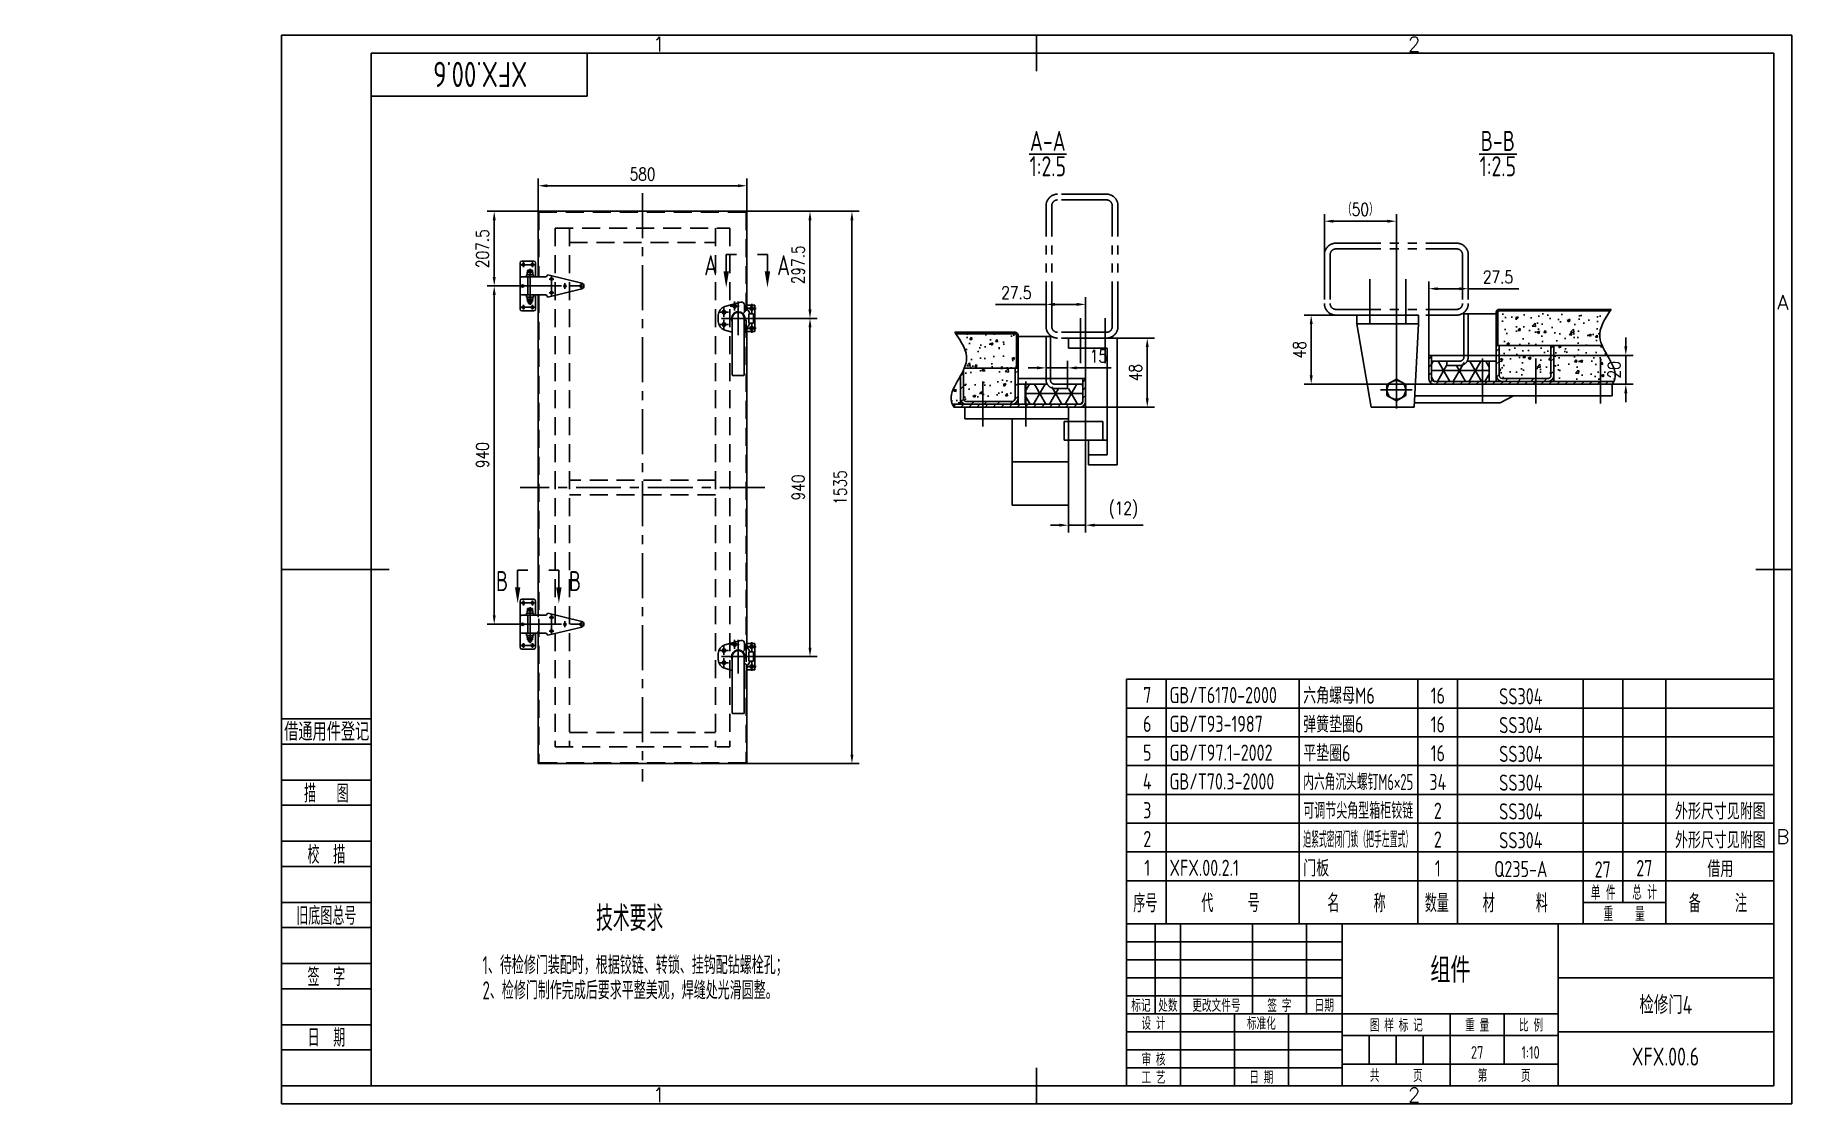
# Model space of a CAD drawing. Header units: inches. Extents: x -935 to 3950, y -50 to 2920.
import ezdxf
from ezdxf.enums import TextEntityAlignment as Align

# ---------------------------------------------------------------- set-up
doc = ezdxf.new("R2010")
doc.units = ezdxf.units.IN
doc.header["$LTSCALE"] = 100
for name, pattern in [('CENTER', [2, 1.25, -0.25, 0.25, -0.25]), ('DASHED', [0.75, 0.5, -0.25]), ('PHANTOM', [2.5, 1.25, -0.25, 0.25, -0.25, 0.25, -0.25])]:
    doc.linetypes.add(name, pattern=pattern)
for name, color, linetype in [('1轮廓实线层', 7, 'Continuous'), ('2细线层', 4, 'Continuous'), ('3中心线层', 1, 'CENTER'), ('4虚线层', 6, 'DASHED'), ('5剖面线层', 2, 'Continuous'), ('6文字层', 3, 'Continuous'), ('7标注层', 4, 'Continuous'), ('8符号标注层', 31, 'Continuous'), ('9双点划线层', 6, 'PHANTOM'), ('图框层', 7, 'Continuous')]:
    doc.layers.add(name, color=color, linetype=linetype)
doc.styles.add('PC_TEXTSTYLE', font='isocp.shx', dxfattribs={"width": 0.8, "bigfont": 'hzfs.shx'})
doc.styles.add('TH_GBDIM', font='romans.shx', dxfattribs={"width": 0.8, "bigfont": 'gbcbig.shx'})
doc.dimstyles.new('TH_GBDIM', dxfattribs={"dimscale": 10, "dimtxt": 3.5, "dimasz": 2.5, "dimexe": 2, "dimexo": 0, "dimgap": 1.5, "dimtad": 1, "dimdec": 1, "dimdsep": 46, "dimtxsty": 'TH_GBDIM', "dimcen": 2.5, "dimclrd": 130, "dimclre": 130, "dimclrt": 3, "dimadec": 0, "dimazin": 2, "dimtfac": 0.714286, "dimtdec": 1, "dimtmove": 0, "dimatfit": 3, "dimfxl": 0, "dimtzin": 0, "dimlwd": -1, "dimlwe": -1, "dimarcsym": 0})

msp = doc.modelspace()

# ---------------------------------------------------------------- texts
at = {"layer": '6文字层', "style": 'TH_GBDIM'}
for s, p in [('1', (800, 2895)), ('2', (2900, 2895)), ('A', (3925, 2177.5)), ('B', (3925, 692.5)), ('1', (800, -25)), ('2', (2900, -25))]:
    msp.add_text(s, height=40, dxfattribs=at).set_placement(p, align=Align.MIDDLE)
at = {"layer": '6文字层', "style": 'PC_TEXTSTYLE', "width": 0.667}
msp.add_text('技术要求', height=70, dxfattribs=at).set_placement((718.4, 500.41), align=Align.TOP_CENTER)
for s, p in [('1、待检修门装配时，根据铰链、转锁、挂钩配钻螺栓孔；', (309.2, 360.41)), ('2、检修门制作完成后要求平整美观，焊缝处光滑圆整。', (309.2, 290.41))]:
    msp.add_text(s, height=50, dxfattribs=at).set_placement(p, align=Align.TOP_LEFT)
at = {"layer": '6文字层', "attachment_point": 2, "style": 'PC_TEXTSTYLE'}
for s, insert, char_height in [('A-A', (1881.08, 2654), 55.676), ('B-B', (3132.46, 2654), 55.676), ('1:2.5', (1881.08, 2583.51), 55.676), ('1:2.5', (3132.46, 2583.51), 55.676), ('A', (943.75, 2308.49), 55.68), ('A', (1146.41, 2308.49), 55.68), ('B', (363.75, 1430.57), 55.68), ('B', (566.41, 1430.57), 55.68)]:
    msp.add_mtext(s, dxfattribs=dict(at, insert=insert, char_height=char_height))

# ---------------------------------------------------------------- blocks, each defined once
blk = doc.blocks.new('*D17')
at = {"layer": '7标注层', "color": 130, "transparency": 16777216}
for p, q in [((464.3, 2430.4), (464.3, 2521.5)), ((1019.3, 2501.5), (489.3, 2501.5)), ((1044.3, 2430.4), (1044.3, 2521.5))]:
    blk.add_line(p, q, dxfattribs=at)
for points in [[(489.3, 2505.6), (489.3, 2497.3), (464.3, 2501.5)], [(1019.3, 2505.6), (1019.3, 2497.3), (1044.3, 2501.5)]]:
    blk.add_solid(points, dxfattribs=at)
at = {"layer": 'Defpoints', "color": 0, "transparency": 16777216}
for p in [(464.3, 2501.5), (464.3, 2430.4), (1044.3, 2430.4)]:
    blk.add_point(p, dxfattribs=at)
at = {"layer": '7标注层', "color": 3, "transparency": 16777216, "insert": (754.3, 2534), "char_height": 35, "attachment_point": 5, "style": 'TH_GBDIM'}
blk.add_mtext('580', dxfattribs=at)
blk = doc.blocks.new('*D18')
at = {"layer": '7标注层', "color": 130, "transparency": 16777216}
for p, q in [((1044.3, 2430.4), (1356.5, 2430.4)), ((1336.5, 2405.4), (1336.5, 920.4)), ((1044.3, 895.4), (1356.5, 895.4))]:
    blk.add_line(p, q, dxfattribs=at)
for points in [[(1332.3, 2405.4), (1340.6, 2405.4), (1336.5, 2430.4)], [(1332.3, 920.4), (1340.6, 920.4), (1336.5, 895.4)]]:
    blk.add_solid(points, dxfattribs=at)
at = {"layer": 'Defpoints', "color": 0, "transparency": 16777216}
for p in [(1044.3, 2430.4), (1044.3, 895.4), (1336.5, 895.4)]:
    blk.add_point(p, dxfattribs=at)
at = {"layer": '7标注层', "color": 3, "transparency": 16777216, "insert": (1304, 1662.9), "char_height": 35, "attachment_point": 5, "rotation": 90, "style": 'TH_GBDIM'}
blk.add_mtext('1535', dxfattribs=at)
blk = doc.blocks.new('*D19')
at = {"layer": '7标注层', "color": 130, "transparency": 16777216}
for p, q in [((403.7, 2222.9), (321.8, 2222.9)), ((341.8, 2197.9), (341.8, 1307.9)), ((403.7, 1282.9), (321.8, 1282.9))]:
    blk.add_line(p, q, dxfattribs=at)
for points in [[(337.7, 2197.9), (346, 2197.9), (341.8, 2222.9)], [(337.7, 1307.9), (346, 1307.9), (341.8, 1282.9)]]:
    blk.add_solid(points, dxfattribs=at)
at = {"layer": 'Defpoints', "color": 0, "transparency": 16777216}
for p in [(403.7, 2222.9), (341.8, 1282.9), (403.7, 1282.9)]:
    blk.add_point(p, dxfattribs=at)
at = {"layer": '7标注层', "color": 3, "transparency": 16777216, "insert": (309.3, 1752.9), "char_height": 35, "attachment_point": 5, "rotation": 90, "style": 'TH_GBDIM'}
blk.add_mtext('940', dxfattribs=at)
blk = doc.blocks.new('*D20')
at = {"layer": '7标注层', "color": 130, "transparency": 16777216}
for p, q in [((464.3, 2430.4), (321.8, 2430.4)), ((341.8, 2247.9), (341.8, 2405.4)), ((403.7, 2222.9), (321.8, 2222.9))]:
    blk.add_line(p, q, dxfattribs=at)
for points in [[(337.7, 2405.4), (346, 2405.4), (341.8, 2430.4)], [(337.7, 2247.9), (346, 2247.9), (341.8, 2222.9)]]:
    blk.add_solid(points, dxfattribs=at)
at = {"layer": 'Defpoints', "color": 0, "transparency": 16777216}
for p in [(341.8, 2430.4), (464.3, 2430.4), (403.7, 2222.9)]:
    blk.add_point(p, dxfattribs=at)
at = {"layer": '7标注层', "color": 3, "transparency": 16777216, "insert": (309.3, 2326.7), "char_height": 35, "attachment_point": 5, "rotation": 90, "style": 'TH_GBDIM'}
blk.add_mtext('207.5', dxfattribs=at)
blk = doc.blocks.new('*D21')
at = {"layer": '7标注层', "color": 130, "transparency": 16777216}
for p, q in [((1044.3, 2430.4), (1239.8, 2430.4)), ((1219.8, 2405.4), (1219.8, 2157.9)), ((1066.8, 2132.9), (1239.8, 2132.9))]:
    blk.add_line(p, q, dxfattribs=at)
for points in [[(1215.6, 2405.4), (1224, 2405.4), (1219.8, 2430.4)], [(1215.6, 2157.9), (1224, 2157.9), (1219.8, 2132.9)]]:
    blk.add_solid(points, dxfattribs=at)
at = {"layer": 'Defpoints', "color": 0, "transparency": 16777216}
for p in [(1044.3, 2430.4), (1066.8, 2132.9), (1219.8, 2132.9)]:
    blk.add_point(p, dxfattribs=at)
at = {"layer": '7标注层', "color": 3, "transparency": 16777216, "insert": (1187.3, 2281.7), "char_height": 35, "attachment_point": 5, "rotation": 90, "style": 'TH_GBDIM'}
blk.add_mtext('297.5', dxfattribs=at)
blk = doc.blocks.new('*D22')
at = {"layer": '7标注层', "color": 130, "transparency": 16777216}
for p, q in [((1067, 2132.9), (1239.8, 2132.9)), ((1219.8, 2107.9), (1219.8, 1217.9)), ((1066.8, 1192.9), (1239.8, 1192.9))]:
    blk.add_line(p, q, dxfattribs=at)
for points in [[(1215.6, 2107.9), (1224, 2107.9), (1219.8, 2132.9)], [(1215.6, 1217.9), (1224, 1217.9), (1219.8, 1192.9)]]:
    blk.add_solid(points, dxfattribs=at)
at = {"layer": 'Defpoints', "color": 0, "transparency": 16777216}
for p in [(1067, 2132.9), (1066.8, 1192.9), (1219.8, 1192.9)]:
    blk.add_point(p, dxfattribs=at)
at = {"layer": '7标注层', "color": 3, "transparency": 16777216, "insert": (1187.3, 1662.9), "char_height": 35, "attachment_point": 5, "rotation": 90, "style": 'TH_GBDIM'}
blk.add_mtext('940', dxfattribs=at)
blk = doc.blocks.new('*D33')
at = {"layer": '7标注层', "color": 130, "transparency": 16777216}
for p, q in [((3488.3, 2054.9), (3488.3, 2079.9)), ((3128.2, 2029.9), (3508.3, 2029.9)), ((3488.3, 2029.9), (3488.3, 1949.9)), ((3450.7, 1949.9), (3508.3, 1949.9)), ((3488.3, 1924.9), (3488.3, 1899.9))]:
    blk.add_line(p, q, dxfattribs=at)
for points in [[(3484.1, 2054.9), (3492.4, 2054.9), (3488.3, 2029.9)], [(3484.1, 1924.9), (3492.4, 1924.9), (3488.3, 1949.9)]]:
    blk.add_solid(points, dxfattribs=at)
at = {"layer": 'Defpoints', "color": 0, "transparency": 16777216}
for p in [(3128.2, 2029.9), (3450.7, 1949.9), (3488.3, 1949.9)]:
    blk.add_point(p, dxfattribs=at)
at = {"layer": '7标注层', "color": 3, "transparency": 16777216, "insert": (3455.8, 1989.9), "char_height": 35, "attachment_point": 5, "rotation": 90, "style": 'TH_GBDIM'}
blk.add_mtext('20', dxfattribs=at)
blk = doc.blocks.new('*D35')
at = {"layer": '7标注层', "color": 130, "transparency": 16777216}
for p, q in [((1876.2, 2171.8), (1735.9, 2171.8)), ((1876.2, 2127.3), (1876.2, 2191.8)), ((1961.2, 2171.8), (1901.2, 2171.8)), ((1986.2, 1966.1), (1986.2, 2191.8))]:
    blk.add_line(p, q, dxfattribs=at)
for points in [[(1901.2, 2176), (1901.2, 2167.6), (1876.2, 2171.8)], [(1961.2, 2176), (1961.2, 2167.6), (1986.2, 2171.8)]]:
    blk.add_solid(points, dxfattribs=at)
at = {"layer": 'Defpoints', "color": 0, "transparency": 16777216}
for p in [(1876.2, 2171.8), (1876.2, 2127.3), (1986.2, 1966.1)]:
    blk.add_point(p, dxfattribs=at)
at = {"layer": '7标注层', "color": 3, "transparency": 16777216, "insert": (1793.6, 2204.3), "char_height": 35, "attachment_point": 5, "style": 'TH_GBDIM'}
blk.add_mtext('27.5', dxfattribs=at)
blk = doc.blocks.new('*D36')
at = {"layer": '7标注层', "color": 130, "transparency": 16777216}
for p, q in [((2940.2, 2029.9), (2940.2, 2235.3)), ((2965.2, 2215.3), (3025.2, 2215.3)), ((3050.2, 2197.3), (3050.2, 2235.3)), ((3050.2, 2215.3), (3190.5, 2215.3))]:
    blk.add_line(p, q, dxfattribs=at)
for points in [[(2965.2, 2219.4), (2965.2, 2211.1), (2940.2, 2215.3)], [(3025.2, 2219.4), (3025.2, 2211.1), (3050.2, 2215.3)]]:
    blk.add_solid(points, dxfattribs=at)
at = {"layer": 'Defpoints', "color": 0, "transparency": 16777216}
for p in [(3050.2, 2215.3), (3050.2, 2197.3), (2940.2, 2029.9)]:
    blk.add_point(p, dxfattribs=at)
at = {"layer": '7标注层', "color": 3, "transparency": 16777216, "insert": (3132.9, 2247.8), "char_height": 35, "attachment_point": 5, "style": 'TH_GBDIM'}
blk.add_mtext('27.5', dxfattribs=at)
blk = doc.blocks.new('*D37')
at = {"layer": '7标注层', "color": 130, "transparency": 16777216}
for p, q in [((2650.2, 2309.9), (2650.2, 2422.9)), ((2825.2, 2402.9), (2675.2, 2402.9)), ((2850.2, 1985.5), (2850.2, 2422.9))]:
    blk.add_line(p, q, dxfattribs=at)
for points in [[(2675.2, 2407), (2675.2, 2398.7), (2650.2, 2402.9)], [(2825.2, 2407), (2825.2, 2398.7), (2850.2, 2402.9)]]:
    blk.add_solid(points, dxfattribs=at)
at = {"layer": 'Defpoints', "color": 0, "transparency": 16777216}
for p in [(2650.2, 2402.9), (2650.2, 2309.9), (2850.2, 1985.5)]:
    blk.add_point(p, dxfattribs=at)
at = {"layer": '7标注层', "color": 3, "transparency": 16777216, "insert": (2750.2, 2435.4), "char_height": 35, "attachment_point": 5, "style": 'TH_GBDIM'}
blk.add_mtext('（50）', dxfattribs=at)
blk = doc.blocks.new('*D38')
at = {"layer": '7标注层', "color": 130, "transparency": 16777216}
for p, q in [((1986.2, 1902.1), (1986.2, 1538.1)), ((1938.2, 1854.1), (1938.2, 1538.1)), ((1913.2, 1558.1), (1888.2, 1558.1)), ((1938.2, 1558.1), (1986.2, 1558.1)), ((2011.2, 1558.1), (2146.2, 1558.1))]:
    blk.add_line(p, q, dxfattribs=at)
for points in [[(1913.2, 1562.3), (1913.2, 1554), (1938.2, 1558.1)], [(2011.2, 1562.3), (2011.2, 1554), (1986.2, 1558.1)]]:
    blk.add_solid(points, dxfattribs=at)
at = {"layer": 'Defpoints', "color": 0, "transparency": 16777216}
for p in [(1986.2, 1902.1), (1938.2, 1854.1), (1986.2, 1558.1)]:
    blk.add_point(p, dxfattribs=at)
at = {"layer": '7标注层', "color": 3, "transparency": 16777216, "insert": (2091.2, 1599.8), "char_height": 35, "attachment_point": 5, "style": 'TH_GBDIM'}
blk.add_mtext('(12)', dxfattribs=at)
blk = doc.blocks.new('*D39')
at = {"layer": '7标注层', "color": 130, "transparency": 16777216}
for p, q in [((2682.2, 2141.9), (2593.5, 2141.9)), ((2613.5, 2116.9), (2613.5, 1974.9)), ((2931.9, 1949.9), (2593.5, 1949.9))]:
    blk.add_line(p, q, dxfattribs=at)
for points in [[(2609.4, 2116.9), (2617.7, 2116.9), (2613.5, 2141.9)], [(2609.4, 1974.9), (2617.7, 1974.9), (2613.5, 1949.9)]]:
    blk.add_solid(points, dxfattribs=at)
at = {"layer": 'Defpoints', "color": 0, "transparency": 16777216}
for p in [(2682.2, 2141.9), (2613.5, 1949.9), (2931.9, 1949.9)]:
    blk.add_point(p, dxfattribs=at)
at = {"layer": '7标注层', "color": 3, "transparency": 16777216, "insert": (2581, 2045.9), "char_height": 35, "attachment_point": 5, "rotation": 90, "style": 'TH_GBDIM'}
blk.add_mtext('48', dxfattribs=at)
blk = doc.blocks.new('*D56')
at = {"layer": '7标注层', "color": 130, "transparency": 16777216}
for p, q in [((1876.2, 1975.4), (1876.2, 2015.3)), ((1936.2, 1950.1), (1936.2, 2015.3)), ((1851.2, 1995.3), (1826.2, 1995.3)), ((1876.2, 1995.3), (1936.2, 1995.3)), ((1961.2, 1995.3), (2057.6, 1995.3))]:
    blk.add_line(p, q, dxfattribs=at)
for points in [[(1851.2, 1999.5), (1851.2, 1991.1), (1876.2, 1995.3)], [(1961.2, 1999.5), (1961.2, 1991.1), (1936.2, 1995.3)]]:
    blk.add_solid(points, dxfattribs=at)
at = {"layer": 'Defpoints', "color": 0, "transparency": 16777216}
for p in [(1876.2, 1975.4), (1936.2, 1995.3), (1936.2, 1950.1)]:
    blk.add_point(p, dxfattribs=at)
at = {"layer": '7标注层', "color": 3, "transparency": 16777216, "insert": (2021.9, 2027.8), "char_height": 35, "attachment_point": 5, "style": 'TH_GBDIM'}
blk.add_mtext('15', dxfattribs=at)
blk = doc.blocks.new('*D58')
at = {"layer": '7标注层', "color": 130, "transparency": 16777216}
for p, q in [((2006.2, 2078.1), (2177.6, 2078.1)), ((2157.6, 2053.1), (2157.6, 1911.1)), ((1970.2, 1886.1), (2177.6, 1886.1))]:
    blk.add_line(p, q, dxfattribs=at)
for points in [[(2153.5, 2053.1), (2161.8, 2053.1), (2157.6, 2078.1)], [(2153.5, 1911.1), (2161.8, 1911.1), (2157.6, 1886.1)]]:
    blk.add_solid(points, dxfattribs=at)
at = {"layer": 'Defpoints', "color": 0, "transparency": 16777216}
for p in [(2006.2, 2078.1), (1970.2, 1886.1), (2157.6, 1886.1)]:
    blk.add_point(p, dxfattribs=at)
at = {"layer": '7标注层', "color": 3, "transparency": 16777216, "insert": (2125.1, 1982.1), "char_height": 35, "attachment_point": 5, "rotation": 90, "style": 'TH_GBDIM'}
blk.add_mtext('48', dxfattribs=at)
blk = doc.blocks.new('PC_TITLE_BLOCK')
at = {"layer": '1轮廓实线层'}
for p, q in [((0, 45), (-180, 45)), ((-180, 0), (-180, 45)), ((-172, 20), (-172, 45)), ((-165, 20), (-165, 45)), ((-145, 20), (-145, 45)), ((-130, 20), (-130, 45)), ((-120, 0), (-120, 45)), ((-60, 30), (0, 30)), ((-180, 20), (-60, 20)), ((-165, 0), (-165, 20)), ((-150, 0), (-150, 20)), ((-135, 0), (-135, 20)), ((-60, 15), (0, 15)), ((-180, 0), (0, 0))]:
    blk.add_line(p, q, dxfattribs=at)
at = {"layer": '1轮廓实线层', "color": 7}
for p, q in [((-60, 0), (-60, 45)), ((-180, 25), (-120, 25))]:
    blk.add_line(p, q, dxfattribs=at)
at = {"layer": '2细线层'}
for p, q in [((-180, 40), (-120, 40)), ((-180, 35), (-120, 35)), ((-180, 30), (-120, 30)), ((-90, 0), (-90, 20)), ((-75, 6), (-75, 20)), ((-180, 15), (-120, 15)), ((-180, 10), (-120, 10)), ((-120, 14), (-60, 14)), ((-112.5, 6), (-112.5, 14)), ((-105, 6), (-105, 14)), ((-97.5, 6), (-97.5, 14)), ((-180, 5), (-120, 5)), ((-120, 6), (-60, 6))]:
    blk.add_line(p, q, dxfattribs=at)
at = {"layer": '图框层'}
blk.add_line((0, 0), (0, 45), dxfattribs=at)
at = {"layer": '6文字层', "style": 'PC_TEXTSTYLE', "width": 0.667}
for s, p in [('标记', (-176, 22.5)), ('处数', (-168.5, 22.5)), (' 更改文件号 ', (-155, 22.5)), (' 签 字 ', (-137.5, 22.5)), (' 日期 ', (-125, 22.5)), (' 设 计 ', (-172.5, 17.51)), (' 标准化 ', (-142.5, 17.51)), (' 图 样 标 记 ', (-105, 17)), (' 重 量 ', (-82.5, 17)), (' 比 例 ', (-67.5, 17)), (' 审 核 ', (-172.5, 7.5)), ('共       页', (-105, 3)), ('第       页', (-75, 3)), (' 工 艺 ', (-172.5, 2.5)), (' 日 期 ', (-142.5, 2.5))]:
    blk.add_text(s, height=3.5, dxfattribs=at).set_placement(p, align=Align.MIDDLE)
at = {"layer": '6文字层', "style": 'PC_TEXTSTYLE', "flags": 8}
for tag, height, width, p, p2 in [('企业名称', 5, 1.98445, (-54.29, 34.82), (-5.27, 34.82)), ('产品名称或材料标记', 7, 0.600652, (-113.46, 28.64), (-66.42, 28.64)), ('图样名称', 5, 2.004495, (-54.79, 19.98), (-5.27, 19.98)), ('标准化', 3.5, 1.023147, (-133.83, 15.37), (-120.75, 15.37)), ('重量', 3.5, 1.408247, (-88.46, 7.54), (-76.55, 7.54)), ('比例', 3.5, 1.385287, (-73.35, 7.54), (-61.93, 7.54)), ('图样代号', 5, 2.006536, (-54.79, 5.63), (-5.52, 5.63)), ('审核', 3.5, 1.579393, (-163.99, 5.37), (-150.63, 5.37)), ('工艺', 3.5, 1.621807, (-164.21, 0.37), (-150.89, 0.37)), ('日期', 3.5, 1.560088, (-133.83, 0.37), (-120.75, 0.37)), ('共几页', 3.5, 0.557144, (-108.07, 0.63), (-101.05, 0.63))]:
    blk.add_attdef(tag, text='', height=height, dxfattribs=dict(at, width=width)).set_placement(p, p2, align=Align.FIT)
at = {"layer": '6文字层', "style": 'PC_TEXTSTYLE', "width": 9.905045, "flags": 8}
blk.add_attdef('设计', text='', height=3.5, rotation=358.4644, dxfattribs=at).set_placement((-164.23, 15.37), (-150.37, 15), align=Align.FIT)
at = {"layer": '6文字层', "color": 3, "style": 'PC_TEXTSTYLE', "width": 0.56476, "flags": 8}
blk.add_attdef('第几页', text='', height=3.5, dxfattribs=at).set_placement((-78.29, 0.75), (-71.16, 0.75), align=Align.FIT)
at = {"layer": '6文字层', "ltscale": 10, "style": 'PC_TEXTSTYLE', "flags": 1}
blk.add_attdef('图纸张数', (-58.68, -0.49), '', height=2.5, dxfattribs=at)
blk = doc.blocks.new('PC_FJL_BLOCK')
at = {"layer": '2细线层'}
for p, q in [((-25, 102), (0, 102)), ((-25, 95), (0, 95)), ((-25, 85), (0, 85)), ((-25, 78), (0, 78)), ((-25, 68), (0, 68)), ((-25, 61), (0, 61)), ((-25, 51), (0, 51)), ((-25, 44), (0, 44)), ((-25, 34), (0, 34)), ((-25, 27), (0, 27)), ((-25, 17), (0, 17)), ((-25, 10), (0, 10)), ((-25, 0), (0, 0))]:
    blk.add_line(p, q, dxfattribs=at)
at = {"layer": '6文字层', "color": 3, "style": 'PC_TEXTSTYLE', "width": 0.715685}
blk.add_text('借通用件登记', height=5, dxfattribs=at).set_placement((-24.22, 95.91), (-0.56, 95.91), align=Align.FIT)
at = {"layer": '6文字层', "color": 3, "style": 'PC_TEXTSTYLE'}
for s, width, p in [('描   图', 0.6667, (-12.5, 81.5)), ('校  描', 0.667, (-12.5, 64.5)), ('旧底图总号', 0.667, (-12.5, 47.5)), ('签  字', 0.667, (-12.5, 30.5)), ('日  期', 0.667, (-12.49, 13.6))]:
    blk.add_text(s, height=5, dxfattribs=dict(at, width=width)).set_placement(p, align=Align.MIDDLE)
at = {"layer": '6文字层', "style": 'PC_TEXTSTYLE'}
for tag, width, p, p2 in [('借通用件登记', 0.671328, (-23.44, 86.36), (-1.25, 86.36)), ('描图', 2.120922, (-23.44, 69.36), (-1.25, 69.36)), ('校图', 2.149976, (-23.75, 52.06), (-1.25, 52.06)), ('旧底图总号', 0.761452, (-22.84, 35.67), (-1.86, 35.67)), ('签字', 2.026939, (-23.14, 18.37), (-1.56, 18.37)), ('日期', 1.89999, (-22.84, 1.37), (-2.17, 1.37))]:
    blk.add_attdef(tag, text='', height=5, dxfattribs=dict(at, width=width)).set_placement(p, p2, align=Align.FIT)
blk = doc.blocks.new('PC_TYDH_BLOCK')
at = {"layer": '2细线层', "linetype": 'Continuous'}
for p in [(60, 0), (0, -12)]:
    blk.add_line(p, (60, -12), dxfattribs=at)
at = {"layer": '6文字层', "style": 'PC_TEXTSTYLE', "width": 1.815486}
blk.add_attdef('图样代号', text='', height=7, rotation=180, dxfattribs=at).set_placement((58.24, -2.4), (2.35, -2.4), align=Align.FIT)
blk = doc.blocks.new('PC_MXBTITLERECORD')
at = {"layer": '1轮廓实线层'}
for p, q in [((-180, 0), (-180, 12)), ((0, 0), (0, 12))]:
    blk.add_line(p, q, dxfattribs=at)
at = {"layer": '2细线层'}
for p, q in [((-169, 12), (-169, 0)), ((-132, 12), (-132, 0)), ((-99, 12), (-99, 0)), ((-88, 12), (-88, 0)), ((-53, 12), (-53, 0)), ((-42, 12), (-42, 6)), ((-30, 12), (-30, 0)), ((-30, 6), (-53, 6))]:
    blk.add_line(p, q, dxfattribs=at)
at = {"style": 'PC_TEXTSTYLE', "flags": 1}
blk.add_attdef('Fo oFShowMe', (-53, 6), '', height=0.00000005, dxfattribs=at)
at = {"layer": '6文字层', "style": 'PC_TEXTSTYLE', "width": 0.667}
for s, height, p in [('单 件', 4, (-47.45, 8.84)), ('总 计', 4, (-35.96, 8.94)), ('序号', 5, (-174.77, 6)), ('代     号', 5, (-151.09, 6)), ('名     称', 5, (-116.06, 6)), ('数量', 5, (-93.71, 6)), ('材      料', 5, (-71.89, 6)), ('重    量', 4, (-41.65, 2.94)), ('备     注', 5, (-15.57, 6))]:
    blk.add_text(s, height=height, dxfattribs=at).set_placement(p, align=Align.MIDDLE)
blk = doc.blocks.new('PC_MXB_BLOCK')
at = {"layer": '1轮廓实线层'}
for p, q in [((-180, 8), (-180, 0)), ((0, 8), (0, 0))]:
    blk.add_line(p, q, dxfattribs=at)
at = {"layer": '2细线层'}
for p, q in [((-180, 8), (0, 8)), ((-169, 8), (-169, 0)), ((-132, 8), (-132, 0)), ((-99, 8), (-99, 0)), ((-88, 8), (-88, 0)), ((-53, 8), (-53, 0)), ((-42, 8), (-42, 0)), ((-30, 8), (-30, 0)), ((-180, 0), (0, 0))]:
    blk.add_line(p, q, dxfattribs=at)
at = {"layer": '6文字层', "style": 'PC_TEXTSTYLE'}
for tag, width, p, p2 in [('序号', 0.769182, (-178.38, 1.35), (-170.09, 1.35)), ('代号', 3.14773, (-168.05, 1.35), (-134.11, 1.35)), ('名称', 2.802424, (-130.87, 1.2), (-100.28, 1.2)), ('数量', 0.817449, (-97.88, 1.2), (-89, 1.2)), ('材料', 2.943328, (-86.43, 1.01), (-54.3, 1.01)), ('单重', 0.854038, (-52.21, 0.89), (-43, 0.89)), ('总重', 0.958888, (-41.2, 1.27), (-30.86, 1.27)), ('备注', 2.494074, (-28.61, 1.02), (-1.16, 1.02))]:
    blk.add_attdef(tag, text='', height=4.5, dxfattribs=dict(at, width=width)).set_placement(p, p2, align=Align.FIT)

# ---------------------------------------------------------------- dimensions: what is measured, and where the dimension line sits
at = {"layer": '7标注层'}
for base, p1, p2, angle, picture, middle in [((464.26, 2501.47), (1044.26, 2430.45), (464.26, 2430.45), 180, '*D17', (754.26, 2501.47)), ((1336.48, 895.45), (1044.26, 2430.45), (1044.26, 895.45), 90, '*D18', (1336.48, 1662.95)), ((1219.79, 2132.95), (1044.26, 2430.45), (1066.76, 2132.95), 90, '*D21', (1219.79, 2281.7)), ((1219.79, 1192.95), (1066.96, 2132.95), (1066.76, 1192.95), 90, '*D22', (1219.79, 1662.95))]:
    dim = msp.add_linear_dim(base=base, p1=p1, p2=p2, angle=angle, dimstyle='TH_GBDIM', dxfattribs=at)
    dim.commit()
    dim.dimension.update_dxf_attribs({"geometry": picture, "text_midpoint": middle, "dimtype": 160})
for base, p1, p2, text, picture, middle in [((2650.2, 2402.86), (2850.2, 1985.47), (2650.2, 2309.93), '（<>）', '*D37', (2750.2, 2435.36)), ((1986.22, 1558.12), (1938.22, 1854.13), (1986.22, 1902.13), '(<>)', '*D38', (2091.22, 1599.78))]:
    dim = msp.add_linear_dim(base=base, p1=p1, p2=p2, angle=180, text=text, dimstyle='TH_GBDIM', override={"dimlfac": 0.25}, dxfattribs=at)
    dim.commit()
    dim.dimension.update_dxf_attribs({"geometry": picture, "text_midpoint": middle})
for base, p2, picture, middle in [((341.82, 2430.45), (464.26, 2430.45), '*D20', (309.32, 2326.7)), ((341.82, 1282.95), (403.68, 1282.95), '*D19', (309.32, 1752.95))]:
    dim = msp.add_linear_dim(base=base, p1=(403.68, 2222.95), p2=p2, angle=90, dimstyle='TH_GBDIM', dxfattribs=at)
    dim.commit()
    dim.dimension.update_dxf_attribs({"geometry": picture, "text_midpoint": middle})
for base, p1, p2, angle, picture, middle in [((3050.2, 2215.26), (2940.2, 2029.93), (3050.2, 2197.33), 180, '*D36', (3132.87, 2247.76)), ((1876.22, 2171.81), (1986.22, 1966.13), (1876.22, 2127.26), 180, '*D35', (1793.56, 2204.31)), ((3488.25, 1949.93), (3128.2, 2029.93), (3450.74, 1949.93), 90, '*D33', (3455.75, 1989.93))]:
    dim = msp.add_linear_dim(base=base, p1=p1, p2=p2, angle=angle, dimstyle='TH_GBDIM', override={"dimlfac": 0.25}, dxfattribs=at)
    dim.commit()
    dim.dimension.update_dxf_attribs({"geometry": picture, "text_midpoint": middle})
for base, p1, p2, picture, middle in [((2613.52, 1949.93), (2682.2, 2141.93), (2931.86, 1949.93), '*D39', (2613.52, 2045.93)), ((2157.63, 1886.13), (2006.22, 2078.13), (1970.22, 1886.13), '*D58', (2157.63, 1982.13))]:
    dim = msp.add_linear_dim(base=base, p1=p1, p2=p2, angle=90, dimstyle='TH_GBDIM', override={"dimlfac": 0.25}, dxfattribs=at)
    dim.commit()
    dim.dimension.update_dxf_attribs({"geometry": picture, "text_midpoint": middle, "dimtype": 160})
dim = msp.add_linear_dim(base=(1936.22, 1995.3), p1=(1876.22, 1975.43), p2=(1936.22, 1950.13), dimstyle='TH_GBDIM', override={"dimlfac": 0.25}, dxfattribs=at)
dim.commit()
dim.dimension.update_dxf_attribs({"geometry": '*D56', "text_midpoint": (2021.89, 2027.8)})

# ---------------------------------------------------------------- hatches: boundary and pattern name
at = {"layer": '5剖面线层'}
h = msp.add_hatch(dxfattribs=at)
h.set_pattern_fill('ANSI31', color=256, scale=6, angle=90)
h.set_pattern_definition([(135, (-298.106, -2084.252), (-13.470384, -13.470384), [])])
edge = h.paths.add_edge_path()
edge.add_line((3447.99, 2157.93), (3446.98, 2156.46))
edge.add_line((3446.98, 2156.46), (3445.98, 2154.98))
edge.add_line((3445.98, 2154.98), (3445.26, 2153.93))
edge.add_line((3445.26, 2153.93), (3136.2, 2153.93))
edge.add_arc((3136.2, 2149.93), 4, 450, 540)
edge.add_line((3132.2, 2149.93), (3132.2, 2057.93))
edge.add_line((3132.2, 2057.93), (3128.2, 2057.93))
edge.add_line((3128.2, 2057.93), (3128.2, 2149.93))
edge.add_arc((3136.2, 2149.93), 8, 450, 540, ccw=False)
edge.add_line((3136.2, 2157.93), (3447.99, 2157.93))
h = msp.add_hatch(dxfattribs=at)
h.set_pattern_fill('混凝土', color=256, scale=10)
h.set_pattern_definition([(50, (117.88, 0), (71.726, -6.2752), [7.5, -82.5]), (355, (117.88, 0), (-13.8751, 75.2192), [6, -66]), (100.4514, (123.86, -0.52), (57.8509, 68.944), [6.374, -70.1142]), (46.1842, (117.88, 20), (106.7241, -16.552), [11.25, -123.75]), (96.6356, (126.77, 18.62), (93.4663, 97.4118), [9.561, -105.1713]), (351.1842, (117.88, 20), (93.4662, 97.412), [9, -99]), (21, (127.88, 15), (59.6907, -40.2619), [7.5, -82.5]), (326, (127.88, 15), (24.3315, 72.515), [6, -66]), (71.4514, (132.856, 11.645), (84.0223, 32.253), [6.374, -70.1142]), (37.5, (117.881, 0), (1.21599, 33.28939), [0, -65.2, 0, -67, 0, -66.25]), (7.5, (117.88, 0), (26.30695, 39.44117), [0, -38.2, 0, -63.7, 0, -25.25]), (327.5, (95.58, 0), (53.38224, -2.25549), [0, -25, 0, -78, 0, -103.5]), (317.5, (85.58, 0), (58.3186, 10.0105), [0, -32.5, 0, -51.8, 0, -73.5])])
edge = h.paths.add_edge_path()
edge.add_line((3132.2, 2145.93), (3439.88, 2145.93))
edge.add_spline(control_points=[(3439.88, 2145.93), (3438.5, 2143.85), (3437.15, 2141.78), (3435.83, 2139.7)], knot_values=[235.2716965, 235.2716965, 235.2716965, 235.2716965, 242.1004465, 242.1004465, 242.1004465, 242.1004465], degree=3, periodic=0)
edge.add_spline(control_points=[(3435.83, 2139.7), (3433.83, 2136.56), (3431.9, 2133.41), (3430.09, 2130.26)], knot_values=[224.9501945, 224.9501945, 224.9501945, 224.9501945, 235.2716965, 235.2716965, 235.2716965, 235.2716965], degree=3, periodic=0)
edge.add_spline(control_points=[(3430.09, 2130.26), (3428.57, 2127.61), (3427.12, 2124.97), (3425.78, 2122.32)], knot_values=[216.297716, 216.297716, 216.297716, 216.297716, 224.9501945, 224.9501945, 224.9501945, 224.9501945], degree=3, periodic=0)
edge.add_spline(control_points=[(3425.78, 2122.32), (3424.69, 2120.17), (3423.67, 2118.03), (3422.72, 2115.88)], knot_values=[209.3113667, 209.3113667, 209.3113667, 209.3113667, 216.297716, 216.297716, 216.297716, 216.297716], degree=3, periodic=0)
edge.add_spline(control_points=[(3422.72, 2115.88), (3421.93, 2114.08), (3421.19, 2112.28), (3420.51, 2110.47)], knot_values=[203.4663873, 203.4663873, 203.4663873, 203.4663873, 209.3113667, 209.3113667, 209.3113667, 209.3113667], degree=3, periodic=0)
edge.add_spline(control_points=[(3420.51, 2110.47), (3419.69, 2108.28), (3418.96, 2106.09), (3418.32, 2103.89)], knot_values=[196.3710291, 196.3710291, 196.3710291, 196.3710291, 203.4663873, 203.4663873, 203.4663873, 203.4663873], degree=3, periodic=0)
edge.add_spline(control_points=[(3418.32, 2103.89), (3417.81, 2102.09), (3417.36, 2100.3), (3416.98, 2098.49)], knot_values=[190.59117, 190.59117, 190.59117, 190.59117, 196.3710291, 196.3710291, 196.3710291, 196.3710291], degree=3, periodic=0)
edge.add_spline(control_points=[(3416.98, 2098.49), (3416.36, 2095.48), (3415.93, 2092.45), (3415.75, 2089.41)], knot_values=[180.9197057, 180.9197057, 180.9197057, 180.9197057, 190.59117, 190.59117, 190.59117, 190.59117], degree=3, periodic=0)
edge.add_spline(control_points=[(3415.75, 2089.41), (3415.68, 2088.31), (3415.64, 2087.2), (3415.64, 2086.1)], knot_values=[177.4049261, 177.4049261, 177.4049261, 177.4049261, 180.9197057, 180.9197057, 180.9197057, 180.9197057], degree=3, periodic=0)
edge.add_spline(control_points=[(3415.64, 2086.1), (3415.64, 2085.17), (3415.66, 2084.24), (3415.7, 2083.31)], knot_values=[174.4674716, 174.4674716, 174.4674716, 174.4674716, 177.4049261, 177.4049261, 177.4049261, 177.4049261], degree=3, periodic=0)
edge.add_spline(control_points=[(3415.7, 2083.31), (3415.75, 2082.28), (3415.94, 2079.78), (3416.31, 2077.26), (3416.58, 2075.77)], knot_values=[166.5489505, 166.5489505, 166.5489505, 166.5489505, 169.804144, 174.4674716, 174.4674716, 174.4674716, 174.4674716], degree=3, periodic=0)
edge.add_spline(control_points=[(3416.58, 2075.77), (3416.78, 2074.67), (3417.02, 2073.56), (3417.28, 2072.45)], knot_values=[163.0804827, 163.0804827, 163.0804827, 163.0804827, 166.5489505, 166.5489505, 166.5489505, 166.5489505], degree=3, periodic=0)
edge.add_spline(control_points=[(3417.28, 2072.45), (3417.72, 2070.59), (3418.25, 2068.72), (3418.85, 2066.84)], knot_values=[157.2388469, 157.2388469, 157.2388469, 157.2388469, 163.0804827, 163.0804827, 163.0804827, 163.0804827], degree=3, periodic=0)
edge.add_spline(control_points=[(3418.85, 2066.84), (3419.39, 2065.13), (3420, 2063.43), (3420.65, 2061.71)], knot_values=[151.9180927, 151.9180927, 151.9180927, 151.9180927, 157.2388469, 157.2388469, 157.2388469, 157.2388469], degree=3, periodic=0)
edge.add_spline(control_points=[(3420.65, 2061.71), (3421.14, 2060.45), (3421.65, 2059.19), (3422.19, 2057.93)], knot_values=[147.9978639, 147.9978639, 147.9978639, 147.9978639, 151.9180927, 151.9180927, 151.9180927, 151.9180927], degree=3, periodic=0)
edge.add_line((3422.19, 2057.93), (3132.2, 2057.93))
edge.add_line((3132.2, 2057.93), (3132.2, 2145.93))
edge = h.paths.add_edge_path()
edge.add_line((3288.2, 2057.93), (3422.19, 2057.93))
edge.add_spline(control_points=[(3422.19, 2057.93), (3435.75, 2025.99), (3467.72, 1990.7), (3456.38, 1960.36), (3455.23, 1957.93)], knot_values=[40.1280913, 40.1280913, 40.1280913, 40.1280913, 139.2655668, 147.9978639, 147.9978639, 147.9978639, 147.9978639], degree=3, periodic=0)
edge.add_line((3455.23, 1957.93), (3288.2, 1957.93))
edge.add_line((3288.2, 1957.93), (3288.2, 2057.93))
h.paths.add_polyline_path([(3136.2, 2057.93), (3280.2, 2057.93), (3280.2, 1973.93, -0.4142136), (3272.2, 1965.93), (3144.2, 1965.93, -0.4142136), (3136.2, 1973.93)])
h = msp.add_hatch(dxfattribs=at)
h.set_pattern_fill('混凝土', color=256, scale=10)
h.set_pattern_definition([(50, (0, 0), (71.726, -6.2752), [7.5, -82.5]), (355, (0, 0), (-13.8751, 75.2192), [6, -66]), (100.4514, (5.98, -0.52), (57.851, 68.944), [6.374, -70.1142]), (46.1842, (0, 20), (106.724, -16.552), [11.25, -123.75]), (96.6356, (8.89, 18.62), (93.4663, 97.4118), [9.561, -105.1713]), (351.184, (0, 20), (93.466, 97.412), [9, -99]), (21, (10, 15), (59.6907, -40.2619), [7.5, -82.5]), (326, (10, 15), (24.3315, 72.515), [6, -66]), (71.4514, (14.974, 11.645), (84.0223, 32.253), [6.374, -70.1142]), (37.5, (0, 0), (1.21599, 33.28939), [0, -65.2, 0, -67, 0, -66.25]), (7.5, (0, 0), (26.30695, 39.44117), [0, -38.2, 0, -63.7, 0, -25.25]), (327.5, (-22.3, 0), (53.38224, -2.2555), [0, -25, 0, -78, 0, -103.5]), (317.5, (-32.3, 0), (58.3186, 10.0105), [0, -32.5, 0, -51.8, 0, -73.5])])
edge = h.paths.add_edge_path()
edge.add_arc((1790.22, 2086.13), 4, 0, 90)
edge.add_line((1790.22, 2090.13), (1625.72, 2090.13))
edge.add_spline(control_points=[(1625.72, 2090.13), (1628.06, 2086.69), (1630.38, 2083.25), (1632.62, 2079.81)], knot_values=[239.5667365, 239.5667365, 239.5667365, 239.5667365, 250.881829, 250.881829, 250.881829, 250.881829], degree=3, periodic=0)
edge.add_spline(control_points=[(1632.62, 2079.81), (1635.09, 2076.04), (1637.47, 2072.27), (1639.71, 2068.49)], knot_values=[227.1685049, 227.1685049, 227.1685049, 227.1685049, 239.5667365, 239.5667365, 239.5667365, 239.5667365], degree=3, periodic=0)
edge.add_spline(control_points=[(1639.71, 2068.49), (1641.1, 2066.12), (1642.44, 2063.76), (1643.71, 2061.39)], knot_values=[219.4322902, 219.4322902, 219.4322902, 219.4322902, 227.1685049, 227.1685049, 227.1685049, 227.1685049], degree=3, periodic=0)
edge.add_spline(control_points=[(1643.71, 2061.39), (1645.91, 2057.28), (1647.89, 2053.15), (1649.56, 2049)], knot_values=[205.9806346, 205.9806346, 205.9806346, 205.9806346, 219.4322902, 219.4322902, 219.4322902, 219.4322902], degree=3, periodic=0)
edge.add_spline(control_points=[(1649.56, 2049), (1650.39, 2046.94), (1651.15, 2044.87), (1651.83, 2042.8)], knot_values=[199.2948115, 199.2948115, 199.2948115, 199.2948115, 205.9806346, 205.9806346, 205.9806346, 205.9806346], degree=3, periodic=0)
edge.add_spline(control_points=[(1651.83, 2042.8), (1652.51, 2040.7), (1653.1, 2038.6), (1653.6, 2036.5)], knot_values=[192.5232536, 192.5232536, 192.5232536, 192.5232536, 199.2948115, 199.2948115, 199.2948115, 199.2948115], degree=3, periodic=0)
edge.add_spline(control_points=[(1653.6, 2036.5), (1654.34, 2033.35), (1654.86, 2030.2), (1655.13, 2027.03)], knot_values=[182.4283694, 182.4283694, 182.4283694, 182.4283694, 192.5232536, 192.5232536, 192.5232536, 192.5232536], degree=3, periodic=0)
edge.add_spline(control_points=[(1655.13, 2027.03), (1655.22, 2026.02), (1655.28, 2025), (1655.31, 2023.98)], knot_values=[179.1945069, 179.1945069, 179.1945069, 179.1945069, 182.4283694, 182.4283694, 182.4283694, 182.4283694], degree=3, periodic=0)
edge.add_spline(control_points=[(1655.31, 2023.98), (1655.35, 2022.88), (1655.35, 2021.78), (1655.33, 2020.68)], knot_values=[175.6979013, 175.6979013, 175.6979013, 175.6979013, 179.1945069, 179.1945069, 179.1945069, 179.1945069], degree=3, periodic=0)
edge.add_spline(control_points=[(1655.33, 2020.68), (1655.3, 2019.66), (1655.25, 2018.64), (1655.16, 2017.62)], knot_values=[172.4766523, 172.4766523, 172.4766523, 172.4766523, 175.6979013, 175.6979013, 175.6979013, 175.6979013], degree=3, periodic=0)
edge.add_spline(control_points=[(1655.16, 2017.62), (1655.13, 2017.21), (1655.03, 2016.11), (1654.89, 2015), (1654.79, 2014.3)], knot_values=[168.9913977, 168.9913977, 168.9913977, 168.9913977, 170.2695268, 172.4766523, 172.4766523, 172.4766523, 172.4766523], degree=3, periodic=0)
edge.add_spline(control_points=[(1654.79, 2014.3), (1654.64, 2013.28), (1654.47, 2012.26), (1654.27, 2011.24)], knot_values=[165.78082, 165.78082, 165.78082, 165.78082, 168.9913977, 168.9913977, 168.9913977, 168.9913977], degree=3, periodic=0)
edge.add_spline(control_points=[(1654.27, 2011.24), (1654.05, 2010.12), (1653.8, 2009), (1653.52, 2007.88)], knot_values=[162.2730011, 162.2730011, 162.2730011, 162.2730011, 165.78082, 165.78082, 165.78082, 165.78082], degree=3, periodic=0)
edge.add_spline(control_points=[(1653.52, 2007.88), (1653.14, 2006.35), (1652.7, 2004.82), (1652.22, 2003.29)], knot_values=[157.5003706, 157.5003706, 157.5003706, 157.5003706, 162.2730011, 162.2730011, 162.2730011, 162.2730011], degree=3, periodic=0)
edge.add_spline(control_points=[(1652.22, 2003.29), (1651.68, 2001.59), (1651.09, 1999.89), (1650.44, 1998.19)], knot_values=[152.2054946, 152.2054946, 152.2054946, 152.2054946, 157.5003706, 157.5003706, 157.5003706, 157.5003706], degree=3, periodic=0)
edge.add_spline(control_points=[(1650.44, 1998.19), (1649.92, 1996.84), (1649.38, 1995.48), (1648.8, 1994.13)], knot_values=[148.0005496, 148.0005496, 148.0005496, 148.0005496, 152.2054946, 152.2054946, 152.2054946, 152.2054946], degree=3, periodic=0)
edge.add_line((1648.8, 1994.13), (1794.22, 1994.13))
edge.add_line((1794.22, 1994.13), (1794.22, 2086.13))
edge = h.paths.add_edge_path()
edge.add_line((1790.22, 1994.13), (1648.8, 1994.13))
edge.add_spline(control_points=[(1648.8, 1994.13), (1648.74, 1993.98), (1648.67, 1993.82), (1648.61, 1993.67)], knot_values=[147.5291492, 147.5291492, 147.5291492, 147.5291492, 148.0005496, 148.0005496, 148.0005496, 148.0005496], degree=3, periodic=0)
edge.add_spline(control_points=[(1648.61, 1993.67), (1647.86, 1991.92), (1647.06, 1990.17), (1646.22, 1988.42)], knot_values=[142.0957032, 142.0957032, 142.0957032, 142.0957032, 147.5291492, 147.5291492, 147.5291492, 147.5291492], degree=3, periodic=0)
edge.add_line((1646.22, 1988.42), (1646.22, 1910.13))
edge.add_arc((1654.22, 1910.13), 8, 180, 270)
edge.add_line((1654.22, 1902.13), (1782.22, 1902.13))
edge.add_arc((1782.22, 1910.13), 8, 270, 360)
edge.add_line((1790.22, 1910.13), (1790.22, 1994.13))
edge = h.paths.add_edge_path()
edge.add_spline(control_points=[(1638.22, 1973.22), (1624.17, 1948.25), (1605.53, 1920.83), (1614.6, 1896.56), (1615.75, 1894.13)], knot_values=[40.1280141, 40.1280141, 40.1280141, 40.1280141, 117.659424, 126.3917983, 126.3917983, 126.3917983, 126.3917983], degree=3, periodic=0)
edge.add_line((1615.75, 1894.13), (1638.22, 1894.13))
edge.add_line((1638.22, 1894.13), (1638.22, 1973.22))
h = msp.add_hatch(dxfattribs=at)
h.set_pattern_fill('ANSI31', color=256, scale=6, angle=90)
h.set_pattern_definition([(135, (-339.815, -2148.052), (-13.470384, -13.470384), [])])
edge = h.paths.add_edge_path()
edge.add_line((1624.11, 2092.49), (1622.99, 2094.13))
edge.add_line((1622.99, 2094.13), (1790.22, 2094.13))
edge.add_arc((1790.22, 2086.13), 8, 360, 450, ccw=False)
edge.add_line((1798.22, 2086.13), (1798.22, 1994.13))
edge.add_line((1798.22, 1994.13), (1794.22, 1994.13))
edge.add_line((1794.22, 1994.13), (1794.22, 2086.13))
edge.add_arc((1790.22, 2086.13), 4, 360, 450)
edge.add_line((1790.22, 2090.13), (1625.72, 2090.13))
edge.add_line((1625.72, 2090.13), (1625.23, 2090.85))
edge.add_line((1625.23, 2090.85), (1624.11, 2092.49))
h = msp.add_hatch(dxfattribs=at)
h.set_pattern_fill('ANSI31', color=256, scale=8)
h.set_pattern_definition([(45, (-3640.867, -6236.478), (-17.96051, 17.96051), [])])
h.paths.add_polyline_path([(3136.2, 2057.93), (3128.2, 2057.93), (3128.2, 1973.93, 0.4142136), (3144.2, 1957.93), (3272.2, 1957.93, 0.4142136), (3288.2, 1973.93), (3288.2, 2057.93), (3280.2, 2057.93), (3280.2, 1973.93, -0.4142136), (3272.2, 1965.93), (3144.2, 1965.93, -0.4142136), (3136.2, 1973.93)])
h = msp.add_hatch(dxfattribs=at)
h.set_pattern_fill('ANSI31', color=256, scale=5)
h.paths.add_polyline_path([(2940.2, 2029.93), (2948.2, 2029.93), (2948.2, 1965.93, 0.4142136), (2956.2, 1957.93), (3082.2, 1957.93), (3082.2, 1949.93), (2961.97, 1949.93), (2956.2, 1949.93, -0.4142136), (2940.2, 1965.93)])
h.paths.add_polyline_path([(3082.2, 1957.93), (3230.2, 1957.93), (3230.2, 1949.93), (3082.2, 1949.93)])
h.paths.add_polyline_path([(3230.2, 1957.93), (3404.2, 1957.93), (3404.2, 1949.93), (3230.2, 1949.93)])
edge = h.paths.add_edge_path()
edge.add_line((3404.2, 1957.93), (3455.32, 1957.93))
edge.add_spline(control_points=[(3455.32, 1957.93), (3454.07, 1955.23), (3452.52, 1952.57), (3450.74, 1949.93)], knot_values=[30.4706526, 30.4706526, 30.4706526, 30.4706526, 40.1510361, 40.1510361, 40.1510361, 40.1510361], degree=3, periodic=0)
edge.add_line((3450.74, 1949.93), (3404.2, 1949.93))
edge.add_line((3404.2, 1949.93), (3404.2, 1957.93))
h = msp.add_hatch(dxfattribs=at)
h.set_pattern_fill('NET3', color=256, scale=12)
h.set_pattern_definition([(0, (-6213.045, -4717.842), (0, 38.1), []), (60, (-6213.045, -4717.842), (-32.99557, 19.05), []), (120, (-6213.045, -4717.842), (-32.99557, -19.05), [])])
edge = h.paths.add_edge_path()
edge.add_line((3108.2, 2013.93), (3041.21, 2013.93))
edge.add_arc((3020.42, 2025.93), 24, 270, 330, ccw=False)
edge.add_line((3020.42, 2001.93), (2984.42, 2001.93))
edge.add_line((2984.42, 2001.93), (2984.42, 2013.93))
edge.add_line((2984.42, 2013.93), (2948.2, 2013.93))
edge.add_line((2948.2, 2013.93), (2948.2, 1965.93))
edge.add_arc((2956.2, 1965.93), 8, 180, 270)
edge.add_line((2956.2, 1957.93), (3108.2, 1957.93))
edge.add_line((3108.2, 1957.93), (3108.2, 2013.93))
h = msp.add_hatch(dxfattribs=at)
h.set_pattern_fill('ANSI31', color=256, scale=5)
h.paths.add_polyline_path([(1849.45, 1894.13), (1970.22, 1894.13, 0.4142136), (1978.22, 1902.13), (1978.22, 1966.13), (1986.22, 1966.13), (1986.22, 1902.13, -0.4142136), (1970.22, 1886.13), (1849.45, 1886.13)])
h.paths.add_polyline_path([(1731.67, 1894.13), (1849.45, 1894.13), (1849.45, 1886.13), (1731.67, 1886.13)])
edge = h.paths.add_edge_path()
edge.add_spline(control_points=[(1620.24, 1886.13), (1618.46, 1888.77), (1616.91, 1891.43), (1615.66, 1894.13)], knot_values=[30.470524, 30.470524, 30.470524, 30.470524, 40.1509481, 40.1509481, 40.1509481, 40.1509481], degree=3, periodic=0)
edge.add_line((1615.66, 1894.13), (1731.67, 1894.13))
edge.add_line((1731.67, 1894.13), (1731.67, 1886.13))
edge.add_line((1731.67, 1886.13), (1620.24, 1886.13))
h = msp.add_hatch(dxfattribs=at)
h.set_pattern_fill('ANSI31', color=256, scale=8)
h.set_pattern_definition([(45, (-2826.525, -6300.278), (-17.96051, 17.96051), [])])
edge = h.paths.add_edge_path()
edge.add_line((1638.22, 1973.22), (1638.32, 1973.4))
edge.add_line((1638.32, 1973.4), (1638.9, 1974.43))
edge.add_line((1638.9, 1974.43), (1639.47, 1975.45))
edge.add_line((1639.47, 1975.45), (1640.04, 1976.48))
edge.add_line((1640.04, 1976.48), (1640.6, 1977.51))
edge.add_line((1640.6, 1977.51), (1641.16, 1978.54))
edge.add_line((1641.16, 1978.54), (1641.72, 1979.57))
edge.add_line((1641.72, 1979.57), (1642.27, 1980.6))
edge.add_line((1642.27, 1980.6), (1642.81, 1981.63))
edge.add_line((1642.81, 1981.63), (1643.35, 1982.66))
edge.add_line((1643.35, 1982.66), (1643.88, 1983.69))
edge.add_line((1643.88, 1983.69), (1644.4, 1984.72))
edge.add_line((1644.4, 1984.72), (1644.92, 1985.75))
edge.add_line((1644.92, 1985.75), (1645.43, 1986.78))
edge.add_line((1645.43, 1986.78), (1645.93, 1987.81))
edge.add_line((1645.93, 1987.81), (1646.22, 1988.42))
edge.add_line((1646.22, 1988.42), (1646.22, 1910.13))
edge.add_arc((1654.22, 1910.13), 8, 540, 630)
edge.add_line((1654.22, 1902.13), (1782.22, 1902.13))
edge.add_arc((1782.22, 1910.13), 8, 270, 360)
edge.add_line((1790.22, 1910.13), (1790.22, 1994.13))
edge.add_line((1790.22, 1994.13), (1798.22, 1994.13))
edge.add_line((1798.22, 1994.13), (1798.22, 1910.13))
edge.add_arc((1782.22, 1910.13), 16, 270, 360, ccw=False)
edge.add_line((1782.22, 1894.13), (1654.22, 1894.13))
edge.add_arc((1654.22, 1910.13), 16, 180, 270, ccw=False)
edge.add_line((1638.22, 1910.13), (1638.22, 1973.22))
h = msp.add_hatch(dxfattribs=at)
h.set_pattern_fill('NET3', color=256, scale=12)
h.set_pattern_definition([(0, (-6764.13, -4781.642), (0, 38.1), []), (60, (-6764.13, -4781.642), (-32.99557, 19.05), []), (120, (-6764.13, -4781.642), (-32.99557, -19.05), [])])
edge = h.paths.add_edge_path()
edge.add_line((1818.22, 1950.13), (1885.21, 1950.13))
edge.add_arc((1906, 1962.13), 24, 210, 270)
edge.add_line((1906, 1938.13), (1942, 1938.13))
edge.add_line((1942, 1938.13), (1942, 1950.13))
edge.add_line((1942, 1950.13), (1978.22, 1950.13))
edge.add_line((1978.22, 1950.13), (1978.22, 1902.13))
edge.add_arc((1970.22, 1902.13), 8, 270, 360, ccw=False)
edge.add_line((1970.22, 1894.13), (1818.22, 1894.13))
edge.add_line((1818.22, 1894.13), (1818.22, 1950.13))
at = {"layer": '5剖面线层', "extrusion": (0, -1.22461e-16, -1)}
h = msp.add_hatch(dxfattribs=at)
h.set_pattern_fill('ANSI31', color=256, scale=10, angle=270, style=0)
h.set_pattern_definition([(315, (1234.627, 1240.02), (22.4506, 22.4506), [])])
h.paths.add_polyline_path([(934.71, 1501.76), (934.33, 1501.38), (930.38, 1501.38), (930.01, 1501.76), (930.01, 1503.26), (930.37, 1503.88), (934.35, 1503.88), (934.71, 1503.26)])
at = {"layer": '5剖面线层'}
h = msp.add_hatch(dxfattribs=at)
h.set_pattern_fill('ANSI31', color=256, scale=10, style=0)
h.set_pattern_definition([(45, (-1234.627, 1758.495), (-22.4506, 22.4506), [])])
h.paths.add_polyline_path([(-934.71, 1496.76), (-934.33, 1497.13), (-930.38, 1497.13), (-930.01, 1496.76), (-930.01, 1495.26), (-930.37, 1494.64), (-934.35, 1494.64), (-934.71, 1495.26)])

# ---------------------------------------------------------------- linework, layer by layer
for p, q in [((434.12, 2260.46), (434.12, 2266.24)), ((435.92, 2266.75), (446.7, 2266.75)), ((446.7, 2259.95), (435.92, 2259.95)), ((437.72, 2266.24), (437.72, 2260.46)), ((444.91, 2266.24), (444.91, 2260.46)), ((448.5, 2266.24), (448.5, 2260.46)), ((434.12, 2185.44), (434.12, 2179.66)), ((446.7, 2185.95), (435.92, 2185.95)), ((435.92, 2179.15), (446.7, 2179.15)), ((437.72, 2179.66), (437.72, 2185.44)), ((444.91, 2179.66), (444.91, 2185.44)), ((448.5, 2179.66), (448.5, 2185.44)), ((3128.2, 2057.93), (3128.2, 1973.93)), ((1798.22, 1994.13), (1798.22, 1910.13)), ((434.12, 1320.46), (434.12, 1326.24)), ((435.92, 1326.75), (446.7, 1326.75)), ((446.7, 1319.95), (435.92, 1319.95)), ((437.72, 1326.24), (437.72, 1320.46)), ((444.91, 1326.24), (444.91, 1320.46)), ((448.5, 1326.24), (448.5, 1320.46)), ((434.12, 1245.44), (434.12, 1239.66)), ((446.7, 1245.95), (435.92, 1245.95)), ((435.92, 1239.15), (446.7, 1239.15)), ((437.72, 1239.66), (437.72, 1245.44)), ((444.91, 1239.66), (444.91, 1245.44)), ((448.5, 1239.66), (448.5, 1245.44))]:
    msp.add_line(p, q)
for centre, radius, start, end in [((435.92, 2263.32), 3.42, 58.31982, 121.68018), ((435.92, 2263.37), 3.42, 238.31982, 301.68018), ((441.31, 2253.82), 12.93, 73.85137, 106.14863), ((441.31, 2272.87), 12.93, 253.85137, 286.14863), ((446.7, 2263.32), 3.42, 58.31982, 121.68018), ((446.7, 2263.37), 3.42, 238.31982, 301.68018), ((435.92, 2182.52), 3.42, 58.31982, 121.68018), ((435.92, 2182.57), 3.42, 238.31982, 301.68018), ((441.31, 2173.02), 12.93, 73.85137, 106.14863), ((441.31, 2192.07), 12.93, 253.85137, 286.14863), ((446.7, 2182.52), 3.42, 58.31982, 121.68018), ((446.7, 2182.57), 3.42, 238.31982, 301.68018), ((435.92, 1323.32), 3.42, 58.31982, 121.68018), ((435.92, 1323.37), 3.42, 238.31982, 301.68018), ((441.31, 1313.82), 12.93, 73.85137, 106.14863), ((441.31, 1332.87), 12.93, 253.85137, 286.14863), ((446.7, 1323.32), 3.42, 58.31982, 121.68018), ((446.7, 1323.37), 3.42, 238.31982, 301.68018), ((435.92, 1242.52), 3.42, 58.31982, 121.68018), ((435.92, 1242.57), 3.42, 238.31982, 301.68018), ((441.31, 1233.02), 12.93, 73.85137, 106.14863), ((441.31, 1252.07), 12.93, 253.85137, 286.14863), ((446.7, 1242.52), 3.42, 58.31982, 121.68018), ((446.7, 1242.57), 3.42, 238.31982, 301.68018)]:
    msp.add_arc(centre, radius, start, end)
at = {"layer": '1轮廓实线层'}
for p, q in [((1850, 2920), (1850, 2820)), ((413.81, 2158.7), (413.81, 2287.2)), ((418.81, 2292.2), (451.81, 2292.2)), ((418.81, 2247.95), (486.31, 2247.95)), ((431.31, 2253.95), (451.31, 2253.95)), ((431.31, 2253.95), (431.31, 2247.95)), ((433.31, 2259.95), (449.31, 2259.95)), ((433.31, 2259.95), (433.31, 2253.95)), ((435.31, 2197.95), (435.31, 2247.95)), ((449.31, 2259.95), (449.31, 2253.95)), ((451.31, 2253.95), (451.31, 2247.95)), ((456.81, 2247.95), (456.81, 2287.2)), ((486.31, 2247.95), (491.31, 2253.7)), ((491.31, 2253.7), (585.21, 2230.72)), ((491.31, 2192.2), (585.21, 2215.18)), ((418.81, 2197.95), (486.31, 2197.95)), ((418.81, 2153.7), (451.81, 2153.7)), ((431.31, 2191.95), (431.31, 2197.95)), ((431.31, 2191.95), (451.31, 2191.95)), ((433.31, 2185.95), (433.31, 2191.95)), ((433.31, 2185.95), (449.31, 2185.95)), ((437.31, 2179.15), (437.31, 2174.56)), ((437.31, 2174.56), (445.31, 2174.56)), ((445.31, 2179.15), (445.31, 2174.56)), ((449.31, 2185.95), (449.31, 2191.95)), ((451.31, 2191.95), (451.31, 2197.95)), ((456.81, 2158.7), (456.81, 2197.95)), ((486.31, 2197.95), (491.31, 2192.2)), ((2740.2, 2141.93), (2740.2, 2117.93)), ((2740.2, 2141.93), (2912.2, 2141.93)), ((2740.2, 2117.93), (2912.2, 2117.93)), ((2740.2, 2117.93), (2780.2, 1885.93)), ((2900.2, 1885.93), (2912.2, 2117.93)), ((2912.2, 2141.93), (2912.2, 2117.93)), ((2074.22, 2078.13), (1938.22, 2078.13)), ((1938.22, 2050.13), (1938.22, 2078.13)), ((2074.22, 1726.13), (2074.22, 2078.13)), ((2046.22, 2050.13), (1938.22, 2050.13)), ((2046.22, 1754.13), (2046.22, 2050.13)), ((2940.2, 2029.93), (3128.2, 2029.93)), ((2948.2, 2013.93), (2990.2, 2013.93)), ((3108.2, 2013.93), (3128.2, 2013.93)), ((1986.22, 1966.13), (1798.22, 1966.13)), ((2824.2, 1948.94), (2850.2, 1963.95)), ((2850.2, 1963.95), (2876.2, 1948.94)), ((1812.45, 1950.13), (1798.22, 1950.13)), ((1978.22, 1950.13), (1936.33, 1950.13)), ((2824.2, 1918.92), (2824.2, 1948.94)), ((2850.2, 1903.91), (2824.2, 1918.92)), ((2850.2, 1903.91), (2824.2, 1918.92)), ((2876.2, 1918.92), (2850.2, 1903.91)), ((2876.2, 1948.94), (2876.2, 1918.92)), ((2901.44, 1917.93), (3450.2, 1917.93)), ((2903.09, 1949.93), (3450.2, 1949.93)), ((3068.76, 1949.93), (3089.58, 1949.93)), ((3089.58, 1949.93), (3450.74, 1949.93)), ((3138.97, 1897.93), (3175.82, 1917.93)), ((3410.57, 1949.93), (3429.4, 1949.93)), ((3410.57, 1949.93), (3429.4, 1949.93)), ((3450.2, 1949.93), (3450.2, 1917.93)), ((1938.22, 1886.13), (1650.22, 1886.13)), ((1650.22, 1854.13), (1650.22, 1886.13)), ((1938.22, 1846.13), (1938.22, 1886.13)), ((2780.2, 1885.93), (2900.2, 1885.93)), ((2901.44, 1897.93), (3138.97, 1897.93)), ((1938.22, 1854.13), (1650.22, 1854.13)), ((1782.22, 1614.13), (1782.22, 1854.13)), ((2034.22, 1846.13), (1926.22, 1846.13)), ((1926.22, 1794.13), (1926.22, 1846.13)), ((2034.22, 1794.13), (2034.22, 1846.13)), ((1994.22, 1794.13), (1926.22, 1794.13)), ((1938.22, 1614.13), (1938.22, 1794.13)), ((2046.22, 1794.13), (1994.22, 1794.13)), ((1994.22, 1726.13), (1994.22, 1794.13)), ((1782.22, 1734.13), (1938.22, 1734.13)), ((2046.22, 1754.13), (1994.22, 1754.13)), ((2074.22, 1726.13), (1994.22, 1726.13)), ((1938.22, 1614.13), (1782.22, 1614.13)), ((-250, 1435), (50, 1435)), ((3950, 1435), (3850, 1435)), ((413.81, 1218.7), (413.81, 1347.2)), ((418.81, 1352.2), (451.81, 1352.2)), ((433.31, 1319.95), (449.31, 1319.95)), ((433.31, 1319.95), (433.31, 1313.95)), ((449.31, 1319.95), (449.31, 1313.95)), ((456.81, 1307.95), (456.81, 1347.2)), ((418.81, 1307.95), (486.31, 1307.95)), ((431.31, 1313.95), (451.31, 1313.95)), ((431.31, 1313.95), (431.31, 1307.95)), ((435.31, 1257.95), (435.31, 1307.95)), ((451.31, 1313.95), (451.31, 1307.95)), ((486.31, 1307.95), (491.31, 1313.7)), ((491.31, 1313.7), (585.21, 1290.72)), ((491.31, 1252.2), (585.21, 1275.18)), ((418.81, 1257.95), (486.31, 1257.95)), ((431.31, 1251.95), (431.31, 1257.95)), ((431.31, 1251.95), (451.31, 1251.95)), ((433.31, 1245.95), (433.31, 1251.95)), ((433.31, 1245.95), (449.31, 1245.95)), ((437.31, 1239.15), (437.31, 1234.56)), ((437.31, 1234.56), (445.31, 1234.56)), ((445.31, 1239.15), (445.31, 1234.56)), ((449.31, 1245.95), (449.31, 1251.95)), ((451.31, 1251.95), (451.31, 1257.95)), ((456.81, 1218.7), (456.81, 1257.95)), ((486.31, 1257.95), (491.31, 1252.2)), ((418.81, 1213.7), (451.81, 1213.7)), ((1850, -50), (1850, 50))]:
    msp.add_line(p, q, dxfattribs=at)
at = {"layer": '1轮廓实线层', "color": 0}
for p, q in [((464.26, 2430.45), (1044.26, 2430.45)), ((464.26, 2247.95), (464.26, 2430.45)), ((1044.26, 2430.45), (1044.26, 2156.89)), ((464.26, 1302.2), (464.26, 2197.95)), ((1027.7, 2177.68), (983.21, 2165.49)), ((1044.34, 2156.98), (1033.2, 2145.84)), ((1037.81, 2150.45), (1037.81, 2169.96)), ((1044.26, 2169.45), (1066.76, 2169.45)), ((1066.76, 2169.45), (1066.76, 2096.45)), ((964.81, 2141.37), (964.81, 2124.52)), ((1003.8, 2130.82), (1003.81, 2130.69)), ((1003.81, 2130.69), (1003.81, 1975.57)), ((1036.81, 1975.57), (1036.81, 2130.69)), ((1036.81, 2116.45), (1044.34, 2108.92)), ((1037.81, 2095.93), (1037.81, 2115.45)), ((1044.26, 2109), (1044.26, 1216.89)), ((1049.76, 2145.95), (1062.76, 2145.95)), ((1049.76, 2119.95), (1049.76, 2145.95)), ((1049.76, 2119.95), (1062.76, 2119.95)), ((1060.36, 2106.34), (1060.36, 2104.55)), ((1062.76, 2119.95), (1062.76, 2145.95)), ((983.21, 2100.41), (1003.81, 2094.76)), ((1066.76, 2096.45), (1044.26, 2096.45)), ((2940.2, 2029.93), (2940.2, 1965.93)), ((2948.2, 2029.93), (2948.2, 1965.93)), ((3108.2, 2013.93), (3046.98, 2013.93)), ((3108.2, 2013.93), (3108.2, 1957.93)), ((1004.81, 1974.57), (1035.81, 1974.57)), ((1978.22, 1966.13), (1978.22, 1902.13)), ((1986.22, 1966.13), (1986.22, 1902.13)), ((3455.32, 1957.93), (2956.2, 1957.93)), ((1812.45, 1950.13), (1879.44, 1950.13)), ((1818.22, 1950.13), (1818.22, 1894.13)), ((3308.78, 1949.93), (2961.97, 1949.93)), ((1615.66, 1894.13), (1970.22, 1894.13)), ((1620.24, 1886.13), (1970.22, 1886.13)), ((464.26, 895.45), (464.26, 1263.7)), ((1027.7, 1237.68), (983.21, 1225.49)), ((1037.81, 1210.45), (1037.81, 1229.96)), ((1044.26, 1229.45), (1066.76, 1229.45)), ((1066.76, 1229.45), (1066.76, 1156.45)), ((964.81, 1201.37), (964.81, 1184.52)), ((1003.8, 1190.82), (1003.81, 1190.69)), ((1003.81, 1190.69), (1003.81, 1035.57)), ((1044.34, 1216.98), (1033.2, 1205.84)), ((1036.81, 1035.57), (1036.81, 1190.69)), ((1036.81, 1176.45), (1044.34, 1168.92)), ((1037.81, 1155.93), (1037.81, 1175.45)), ((1049.76, 1205.95), (1062.76, 1205.95)), ((1049.76, 1179.95), (1049.76, 1205.95)), ((1049.76, 1179.95), (1062.76, 1179.95)), ((1062.76, 1179.95), (1062.76, 1205.95)), ((983.21, 1160.41), (1003.81, 1154.76)), ((1044.26, 1169), (1044.26, 895.45)), ((1066.76, 1156.45), (1044.26, 1156.45)), ((1060.36, 1166.34), (1060.36, 1164.55)), ((1004.81, 1034.57), (1035.81, 1034.57)), ((1044.26, 895.45), (464.26, 895.45))]:
    msp.add_line(p, q, dxfattribs=at)
at = {"layer": '1轮廓实线层'}
for centre, radius in [((422.81, 2281.95), 3.25), ((447.81, 2281.95), 3.25), ((420.81, 2222.95), 3.25), ((501.31, 2241.95), 3.25), ((501.31, 2203.95), 3.25), ((538.31, 2222.95), 3.25), ((583.31, 2222.95), 3.25), ((422.81, 2163.95), 3.25), ((447.81, 2163.95), 3.25), ((2850.2, 1933.93), 26), ((422.81, 1341.95), 3.25), ((447.81, 1341.95), 3.25), ((420.81, 1282.95), 3.25), ((501.31, 1301.95), 3.25), ((538.31, 1282.95), 3.25), ((583.31, 1282.95), 3.25), ((422.81, 1223.95), 3.25), ((447.81, 1223.95), 3.25), ((501.31, 1263.95), 3.25)]:
    msp.add_circle(centre, radius, dxfattribs=at)
at = {"layer": '1轮廓实线层', "color": 0}
for centre, radius in [((980.62, 2149.95), 5), ((980.62, 2149.95), 2.75), ((1010.06, 2166.95), 2.75), ((1057.76, 2160.45), 5), ((1057.76, 2160.45), 2.75), ((980.62, 2115.95), 5), ((980.62, 2115.95), 2.75), ((1057.76, 2105.45), 5), ((1057.76, 2105.45), 2.75), ((1010.06, 1226.95), 2.75), ((1057.76, 1220.45), 5), ((1057.76, 1220.45), 2.75), ((980.62, 1209.95), 5), ((980.62, 1175.95), 5), ((980.62, 1209.95), 2.75), ((980.62, 1175.95), 2.75), ((1057.76, 1165.45), 5), ((1057.76, 1165.45), 2.75)]:
    msp.add_circle(centre, radius, dxfattribs=at)
at = {"layer": '1轮廓实线层'}
for centre, radius, start, end in [((418.81, 2287.2), 5, 90, 180), ((418.81, 2242.95), 5, 90, 180), ((451.81, 2287.2), 5, 0, 90), ((418.81, 2202.95), 5, 180, 270), ((583.31, 2222.95), 8, 283.75099, 76.24901), ((418.81, 2158.7), 5, 180, 270), ((451.81, 2158.7), 5, 270, 0), ((418.81, 1347.2), 5, 90, 180), ((451.81, 1347.2), 5, 0, 90), ((418.81, 1302.95), 5, 90, 180), ((583.31, 1282.95), 8, 283.75099, 76.24901), ((418.81, 1262.95), 5, 180, 270), ((418.81, 1218.7), 5, 180, 270), ((451.81, 1218.7), 5, 270, 0)]:
    msp.add_arc(centre, radius, start, end, dxfattribs=at)
at = {"layer": '1轮廓实线层', "color": 0}
for centre, radius, start, end in [((989.81, 2141.37), 25, 105.32151, 180), ((1020.31, 2132.95), 18.48, 45, 206.78207), ((1020.31, 2132.95), 16.64, 352.66867, 187.33133), ((1010.06, 2166.95), 5, 125.66757, 84.97545), ((1029.81, 2169.96), 8, 0, 105.32151), ((1041.76, 2160.45), 5, 318.81546, 60), ((1041.76, 2160.45), 2.75, 335.38002, 24.61998), ((1045.05, 2156.27), 1, 43.31459, 135), ((1020.31, 2132.95), 35, 21.80375, 43.31459), ((989.81, 2124.52), 25, 180, 254.67849), ((1020.31, 2132.95), 18.22, 334.89813, 41.85391), ((1041.76, 2105.45), 5, 300, 41.18476), ((1041.76, 2105.45), 2.75, 335.38002, 24.61998), ((1045.05, 2109.62), 1, 225, 316.68541), ((1020.31, 2132.95), 35, 316.68541, 338.19625), ((1029.81, 2095.93), 8, 331.04498, 0), ((1004.81, 1975.57), 1, 180, 270), ((1035.81, 1975.57), 1, 270, 0), ((2956.2, 1965.93), 16, 180, 270), ((2956.2, 1965.93), 8, 180, 270), ((1970.22, 1902.13), 8, 270, 0), ((1970.22, 1902.13), 16, 270, 0), ((989.81, 1201.37), 25, 105.32151, 180), ((1010.06, 1226.95), 5, 125.66757, 84.97545), ((1029.81, 1229.96), 8, 0, 105.32151), ((1041.76, 1220.45), 5, 318.81546, 60), ((1041.76, 1220.45), 2.75, 335.38002, 24.61998), ((989.81, 1184.52), 25, 180, 254.67849), ((1020.31, 1192.95), 18.48, 45, 206.78207), ((1020.31, 1192.95), 16.64, 352.66867, 187.33133), ((1020.31, 1192.95), 18.22, 334.89813, 41.85391), ((1045.05, 1216.27), 1, 43.31459, 135), ((1020.31, 1192.95), 35, 21.80375, 43.31459), ((1020.31, 1192.95), 35, 316.68541, 338.19625), ((1029.81, 1155.93), 8, 331.04498, 0), ((1041.76, 1165.45), 5, 300, 41.18476), ((1041.76, 1165.45), 2.75, 335.38002, 24.61998), ((1045.05, 1169.62), 1, 225, 316.68541), ((1004.81, 1035.57), 1, 180, 270), ((1035.81, 1035.57), 1, 270, 0)]:
    msp.add_arc(centre, radius, start, end, dxfattribs=at)
for points, knots in [([(1007.15, 2171.01), (1007.18, 2171.03), (1007.62, 2171.34), (1008.64, 2171.76), (1009.77, 2171.97), (1010.42, 2171.93), (1010.5, 2171.93)], [0, 0, 0, 0, 0.0358734, 0.4496697, 0.9270616, 1, 1, 1, 1]), ([(1033.2, 2145.84), (1033.21, 2145.83), (1033.22, 2145.81), (1033.34, 2145.69), (1033.53, 2145.51), (1033.72, 2145.31), (1033.84, 2145.16), (1033.88, 2145.1)], [0, 0, 0, 0, 0.2143496, 0.4287079, 0.6432114, 0.8577279, 1, 1, 1, 1]), ([(1036.81, 2130.69), (1036.81, 2130.71), (1036.81, 2130.75), (1036.82, 2130.79), (1036.82, 2130.82)], [0, 0, 0, 0, 0.3541795, 1, 1, 1, 1]), ([(1007.15, 1231.01), (1007.18, 1231.03), (1007.62, 1231.34), (1008.64, 1231.76), (1009.77, 1231.97), (1010.42, 1231.93), (1010.5, 1231.93)], [0, 0, 0, 0, 0.0358734, 0.4496697, 0.9270616, 1, 1, 1, 1]), ([(1033.2, 1205.84), (1033.21, 1205.83), (1033.22, 1205.81), (1033.34, 1205.69), (1033.53, 1205.51), (1033.72, 1205.31), (1033.84, 1205.16), (1033.88, 1205.1)], [0, 0, 0, 0, 0.2143496, 0.4287079, 0.6432114, 0.8577279, 1, 1, 1, 1]), ([(1036.81, 1190.69), (1036.81, 1190.71), (1036.81, 1190.75), (1036.82, 1190.79), (1036.82, 1190.82)], [0, 0, 0, 0, 0.3541795, 1, 1, 1, 1])]:
    msp.add_open_spline(points, degree=3, knots=knots, dxfattribs=at)
at = {"layer": '2细线层'}
for p, q in [((-250, -50), (-250, 2920)), ((3950, 2920), (-250, 2920)), ((-250, 2920), (-250, 2870)), ((1850, 2920), (1850, 2870)), ((3950, 2920), (3950, -50)), ((1829.3, 2589.19), (1933.49, 2589.19)), ((3080.68, 2589.19), (3184.87, 2589.19)), ((437.91, 2179.15), (437.91, 2174.56)), ((444.71, 2179.15), (444.71, 2174.56)), ((444.71, 2179.15), (444.71, 2174.56)), ((3128.2, 1957.93), (3128.2, 2149.93)), ((3132.2, 2057.93), (3132.2, 2149.93)), ((3136.2, 2157.93), (3447.99, 2157.93)), ((3136.2, 2153.93), (3445.26, 2153.93)), ((1790.22, 2094.13), (1622.99, 2094.13)), ((1790.22, 2090.13), (1625.72, 2090.13)), ((1794.22, 1994.13), (1794.22, 2086.13)), ((1798.22, 1894.13), (1798.22, 2086.13)), ((3128.2, 2057.93), (3422.19, 2057.93)), ((3136.2, 2057.93), (3136.2, 1973.93)), ((3280.2, 2057.93), (3280.2, 1973.93)), ((3288.2, 2057.93), (3288.2, 1957.93)), ((1638.22, 1973.22), (1638.22, 1894.13)), ((1646.22, 1988.42), (1646.22, 1910.13)), ((1798.22, 1994.13), (1648.8, 1994.13)), ((1790.22, 1994.13), (1790.22, 1910.13)), ((3144.2, 1965.93), (3272.2, 1965.93)), ((1782.22, 1902.13), (1654.22, 1902.13)), ((3950, 1435), (3900, 1435)), ((437.91, 1239.15), (437.91, 1234.56)), ((444.71, 1239.15), (444.71, 1234.56)), ((444.71, 1239.15), (444.71, 1234.56)), ((-250, -50), (-250, 0)), ((1850, -50), (1850, 0)), ((-250, -50), (3950, -50)), ((3950, -50), (3900, -50))]:
    msp.add_line(p, q, dxfattribs=at)
for centre, radius, start, end in [((3136.2, 2149.93), 8, 90, 180), ((3136.2, 2149.93), 4, 90, 180), ((1790.22, 2086.13), 8, 0, 90), ((1790.22, 2086.13), 4, 0, 90), ((3144.2, 1973.93), 16, 180, 270), ((3144.2, 1973.93), 8, 180, 270), ((3272.2, 1973.93), 8, 270, 0), ((3272.2, 1973.93), 16, 270, 0), ((1654.22, 1910.13), 16, 180, 270), ((1654.22, 1910.13), 8, 180, 270), ((1782.22, 1910.13), 8, 270, 0), ((1782.22, 1910.13), 16, 270, 0)]:
    msp.add_arc(centre, radius, start, end, dxfattribs=at)
for points, knots in [([(3450.61, 1949.93), (3454, 1954.95), (3473.87, 1993.97), (3387.8, 2069.74), (3430.57, 2132.41), (3447.99, 2157.93)], [30.4371691, 30.4371691, 30.4371691, 30.4371691, 48.8603883, 171.212278, 255.2700415, 255.2700415, 255.2700415, 255.2700415]), ([(1620.37, 1886.13), (1616.98, 1891.15), (1597.12, 1930.17), (1683.18, 2005.93), (1640.41, 2068.6), (1622.99, 2094.13)], [30.4370566, 30.4370566, 30.4370566, 30.4370566, 48.8603883, 171.1985231, 255.2730315, 255.2730315, 255.2730315, 255.2730315])]:
    msp.add_open_spline(points, degree=3, knots=knots, dxfattribs=at)
at = {"layer": '3中心线层'}
for p, q in [((754.26, 2480.45), (754.26, 845.45)), ((413.81, 2281.95), (456.81, 2281.95)), ((422.81, 2288.7), (422.81, 2275.2)), ((441.31, 2170.17), (441.31, 2270.5)), ((447.81, 2288.7), (447.81, 2275.2)), ((501.31, 2194.64), (501.31, 2251.25)), ((403.68, 2222.95), (597.02, 2222.95)), ((494.69, 2241.95), (507.94, 2241.95)), ((494.69, 2203.95), (507.94, 2203.95)), ((538.31, 2214.71), (538.31, 2231.18)), ((583.31, 2214.71), (583.31, 2231.18)), ((2776.2, 2241.6), (2776.2, 2100.26)), ((2876.2, 2241.6), (2876.2, 2100.26)), ((413.81, 2163.95), (456.81, 2163.95)), ((422.81, 2157.2), (422.81, 2170.7)), ((447.81, 2157.2), (447.81, 2170.7)), ((993.12, 2149.95), (968.12, 2149.95)), ((980.62, 2137.45), (980.62, 2162.45)), ((1022.56, 2166.95), (997.56, 2166.95)), ((1010.06, 2154.45), (1010.06, 2179.45)), ((1020.31, 2179.59), (1020.31, 2086.3)), ((1070.26, 2160.45), (1045.26, 2160.45)), ((1057.76, 2147.95), (1057.76, 2172.95)), ((993.12, 2115.95), (968.12, 2115.95)), ((1066.96, 2132.95), (973.67, 2132.95)), ((980.62, 2103.45), (980.62, 2128.45)), ((1070.26, 2105.45), (1045.26, 2105.45)), ((1057.76, 2092.95), (1057.76, 2117.95)), ((1972.22, 2133.57), (1972.22, 1992.23)), ((2040.22, 2133.57), (2040.22, 1992.23)), ((3090.2, 2021.6), (3090.2, 1880.26)), ((3238.2, 2021.6), (3238.2, 1880.26)), ((3418.2, 2021.6), (3418.2, 1880.26)), ((1700.22, 1957.8), (1700.22, 1816.46)), ((1820.22, 1957.8), (1820.22, 1816.46)), ((2850.2, 1985.47), (2850.2, 1882.38)), ((2806.2, 1933.93), (2894.2, 1933.93)), ((1094.26, 1662.95), (414.26, 1662.95)), ((413.81, 1341.95), (456.81, 1341.95)), ((422.81, 1348.7), (422.81, 1335.2)), ((441.31, 1230.17), (441.31, 1330.5)), ((447.81, 1348.7), (447.81, 1335.2)), ((403.68, 1282.95), (597.02, 1282.95)), ((494.69, 1301.95), (507.94, 1301.95)), ((501.31, 1254.64), (501.31, 1311.25)), ((538.31, 1274.71), (538.31, 1291.18)), ((583.31, 1274.71), (583.31, 1291.18)), ((413.81, 1223.95), (456.81, 1223.95)), ((422.81, 1217.2), (422.81, 1230.7)), ((447.81, 1217.2), (447.81, 1230.7)), ((494.69, 1263.95), (507.94, 1263.95)), ((980.62, 1197.45), (980.62, 1222.45)), ((1022.56, 1226.95), (997.56, 1226.95)), ((1010.06, 1214.45), (1010.06, 1239.45)), ((1020.31, 1239.59), (1020.31, 1146.3)), ((1057.76, 1207.95), (1057.76, 1232.95)), ((993.12, 1209.95), (968.12, 1209.95)), ((993.12, 1175.95), (968.12, 1175.95)), ((1066.96, 1192.95), (973.67, 1192.95)), ((980.62, 1163.45), (980.62, 1188.45)), ((1070.26, 1220.45), (1045.26, 1220.45)), ((1057.76, 1152.95), (1057.76, 1177.95)), ((1070.26, 1165.45), (1045.26, 1165.45))]:
    msp.add_line(p, q, dxfattribs=at)
at = {"layer": '4虚线层', "color": 6}
for p, q in [((466.26, 2428.45), (1042.26, 2428.45)), ((466.26, 2428.45), (466.26, 2247.95)), ((1042.26, 2428.45), (1042.26, 897.45)), ((511.26, 2383.45), (511.26, 942.45)), ((511.26, 2383.45), (997.26, 2383.45)), ((551.26, 2383.45), (551.26, 942.45)), ((957.26, 2383.45), (957.26, 942.45)), ((997.26, 2383.45), (997.26, 942.45)), ((551.26, 2343.45), (957.26, 2343.45)), ((466.26, 2197.95), (466.26, 897.45)), ((957.26, 1682.95), (551.26, 1682.95)), ((957.26, 1642.95), (551.26, 1642.95)), ((551.26, 982.45), (957.26, 982.45)), ((511.26, 942.45), (997.26, 942.45)), ((1042.26, 897.45), (466.26, 897.45))]:
    msp.add_line(p, q, dxfattribs=at)
at = {"layer": '7标注层', "color": 130}
for p, q in [((986.93, 2263.32), (986.93, 2310.76)), ((1101.58, 2263.32), (1101.58, 2310.76)), ((406.93, 1385.4), (406.93, 1432.84)), ((521.58, 1385.4), (521.58, 1432.84))]:
    msp.add_line(p, q, dxfattribs=at)
for points in [[(979.43, 2263.32), (994.43, 2263.32), (986.93, 2218.32)], [(1109.08, 2263.32), (1094.08, 2263.32), (1101.58, 2218.32)], [(399.43, 1385.4), (414.43, 1385.4), (406.93, 1340.4)], [(529.08, 1385.4), (514.08, 1385.4), (521.58, 1340.4)]]:
    msp.add_solid(points, dxfattribs=at)
at = {"layer": '8符号标注层', "color": 7}
for p, q in [((986.93, 2310.76), (1015.05, 2310.76)), ((1101.58, 2310.76), (1073.46, 2310.76)), ((406.93, 1432.84), (435.05, 1432.84)), ((521.58, 1432.84), (493.46, 1432.84))]:
    msp.add_line(p, q, dxfattribs=at)
at = {"layer": '9双点划线层'}
for p, q in [((1876.22, 2110.13), (1876.22, 2446.13)), ((1892.22, 2110.13), (1892.22, 2446.13)), ((2044.22, 2478.13), (1908.22, 2478.13)), ((2044.22, 2462.13), (1908.22, 2462.13)), ((2060.22, 2110.13), (2060.22, 2446.13)), ((2076.22, 2110.13), (2076.22, 2446.13)), ((2650.2, 2309.93), (2650.2, 2173.93)), ((2666.2, 2309.93), (2666.2, 2173.93)), ((2682.2, 2341.93), (3018.2, 2341.93)), ((2682.2, 2325.93), (3018.2, 2325.93)), ((3034.2, 2309.93), (3034.2, 2173.93)), ((3050.2, 2309.93), (3050.2, 2173.93)), ((2682.2, 2157.93), (3018.2, 2157.93)), ((2682.2, 2141.93), (3018.2, 2141.93)), ((3038.2, 2025.93), (3038.2, 2145.93)), ((3038.2, 2145.93), (3128.2, 2145.93)), ((3050.2, 2145.93), (3050.2, 2025.93)), ((1888.22, 2082.13), (1798.22, 2082.13)), ((1876.22, 2082.13), (1876.22, 1962.13)), ((1888.22, 1962.13), (1888.22, 2082.13)), ((2044.22, 2094.13), (1908.22, 2094.13)), ((2044.22, 2078.13), (1908.22, 2078.13)), ((2990.2, 2001.93), (2990.2, 2013.93)), ((2990.2, 2013.93), (3026.2, 2013.93)), ((3026.2, 2001.93), (2990.2, 2001.93)), ((1936.22, 1950.13), (1900.22, 1950.13)), ((1900.22, 1938.13), (1936.22, 1938.13)), ((1936.22, 1938.13), (1936.22, 1950.13))]:
    msp.add_line(p, q, dxfattribs=at)
for centre, radius, start, end in [((1908.22, 2446.13), 32, 90, 180), ((1908.22, 2446.13), 16, 90, 180), ((2044.22, 2446.13), 32, 0, 90), ((2044.22, 2446.13), 16, 0, 90), ((2682.2, 2309.93), 32, 90, 180), ((2682.2, 2309.93), 16, 90, 180), ((3018.2, 2309.93), 32, 0, 90), ((3018.2, 2309.93), 16, 0, 90), ((2682.2, 2173.93), 32, 180, 270), ((2682.2, 2173.93), 16, 180, 270), ((3018.2, 2173.93), 32, 270, 0), ((3018.2, 2173.93), 16, 270, 0), ((1908.22, 2110.13), 32, 180, 270), ((1908.22, 2110.13), 16, 180, 270), ((2044.22, 2110.13), 16, 270, 0), ((2044.22, 2110.13), 32, 270, 0), ((3026.2, 2025.93), 12, 270, 0), ((3026.2, 2025.93), 24, 270, 0), ((1900.22, 1962.13), 24, 180, 270), ((1900.22, 1962.13), 12, 180, 270)]:
    msp.add_arc(centre, radius, start, end, dxfattribs=at)
at = {"layer": '图框层'}
for p, q in [((0, 0), (0, 2870)), ((3900, 2870), (0, 2870)), ((3900, 2870), (3900, 0)), ((0, 0), (3900, 0))]:
    msp.add_line(p, q, dxfattribs=at)

# ---------------------------------------------------------------- block references
ref = msp.add_blockref('PC_TYDH_BLOCK', (0, 2870), dxfattribs=dict(at, xscale=10, yscale=10, zscale=10))
ref.add_attrib('图样代号', 'XFX.00.6', dxfattribs={"layer": '6文字层', "height": 70, "rotation": 180, "style": 'PC_TEXTSTYLE', "width": 0.8}).set_placement((302.93, 2845.97), align=Align.CENTER)
ref = msp.add_blockref('PC_MXB_BLOCK', (3900, 1050), dxfattribs=dict(at, xscale=10, yscale=10, zscale=10))
ref.add_attrib('材料', 'SS304', dxfattribs={"layer": '6文字层', "height": 45, "style": 'PC_TEXTSTYLE', "width": 0.8}).set_placement((3196.31, 1060.1), align=Align.CENTER)
ref.add_attrib('代号', 'GB/T6170-2000', (2219.53, 1063.49), dxfattribs={"layer": '6文字层', "height": 45, "style": 'PC_TEXTSTYLE', "width": 0.8})
ref.add_attrib('序号', '7', dxfattribs={"layer": '6文字层', "height": 45, "style": 'PC_TEXTSTYLE', "width": 0.8}).set_placement((2157.65, 1063.49), align=Align.CENTER)
ref.add_attrib('名称', '六角螺母M6', (2591.33, 1061.95), dxfattribs={"layer": '6文字层', "height": 45, "style": 'PC_TEXTSTYLE', "width": 0.8})
ref.add_attrib('数量', '16', dxfattribs={"layer": '6文字层', "height": 45, "style": 'PC_TEXTSTYLE', "width": 0.8}).set_placement((2965.6, 1061.95), align=Align.CENTER)
ref = msp.add_blockref('PC_MXB_BLOCK', (3900, 970), dxfattribs=dict(at, xscale=10, yscale=10, zscale=10))
ref.add_attrib('材料', 'SS304', dxfattribs={"layer": '6文字层', "height": 45, "style": 'PC_TEXTSTYLE', "width": 0.8}).set_placement((3196.31, 980.1), align=Align.CENTER)
ref.add_attrib('代号', 'GB/T93-1987', (2219.53, 983.49), dxfattribs={"layer": '6文字层', "height": 45, "style": 'PC_TEXTSTYLE', "width": 0.8})
ref.add_attrib('序号', '6', dxfattribs={"layer": '6文字层', "height": 45, "style": 'PC_TEXTSTYLE', "width": 0.8}).set_placement((2157.65, 983.49), align=Align.CENTER)
ref.add_attrib('名称', '弹簧垫圈6', (2591.33, 981.95), dxfattribs={"layer": '6文字层', "height": 45, "style": 'PC_TEXTSTYLE', "width": 0.8})
ref.add_attrib('数量', '16', dxfattribs={"layer": '6文字层', "height": 45, "style": 'PC_TEXTSTYLE', "width": 0.8}).set_placement((2965.6, 981.95), align=Align.CENTER)
at = {"layer": '图框层', "xscale": 10, "yscale": 10, "zscale": 10}
for name, p in [('PC_FJL_BLOCK', (0, 0)), ('PC_MXBTITLERECORD', (3900, 450))]:
    msp.add_blockref(name, p, dxfattribs=at)
at = {"layer": '图框层'}
ref = msp.add_blockref('PC_MXB_BLOCK', (3900, 890), dxfattribs=dict(at, xscale=10, yscale=10, zscale=10))
ref.add_attrib('材料', 'SS304', dxfattribs={"layer": '6文字层', "height": 45, "style": 'PC_TEXTSTYLE', "width": 0.8}).set_placement((3196.31, 900.1), align=Align.CENTER)
ref.add_attrib('代号', 'GB/T97.1-2002', (2219.53, 903.49), dxfattribs={"layer": '6文字层', "height": 45, "style": 'PC_TEXTSTYLE', "width": 0.8})
ref.add_attrib('序号', '5', dxfattribs={"layer": '6文字层', "height": 45, "style": 'PC_TEXTSTYLE', "width": 0.8}).set_placement((2157.65, 903.49), align=Align.CENTER)
ref.add_attrib('名称', '平垫圈6', (2591.33, 901.95), dxfattribs={"layer": '6文字层', "height": 45, "style": 'PC_TEXTSTYLE', "width": 0.8})
ref.add_attrib('数量', '16', dxfattribs={"layer": '6文字层', "height": 45, "style": 'PC_TEXTSTYLE', "width": 0.8}).set_placement((2965.6, 901.95), align=Align.CENTER)
ref = msp.add_blockref('PC_MXB_BLOCK', (3900, 810), dxfattribs=dict(at, xscale=10, yscale=10, zscale=10))
ref.add_attrib('材料', 'SS304', dxfattribs={"layer": '6文字层', "height": 45, "style": 'PC_TEXTSTYLE', "width": 0.8}).set_placement((3196.31, 820.1), align=Align.CENTER)
ref.add_attrib('代号', 'GB/T70.3-2000', (2219.53, 823.49), dxfattribs={"layer": '6文字层', "height": 45, "style": 'PC_TEXTSTYLE', "width": 0.8})
ref.add_attrib('序号', '4', dxfattribs={"layer": '6文字层', "height": 45, "style": 'PC_TEXTSTYLE', "width": 0.8}).set_placement((2157.65, 823.49), align=Align.CENTER)
ref.add_attrib('名称', '内六角沉头螺钉M6×25', dxfattribs={"layer": '6文字层', "height": 45, "style": 'PC_TEXTSTYLE', "width": 0.580365}).set_placement((2591.33, 821.95), (2897.24, 821.95), align=Align.FIT)
ref.add_attrib('数量', '34', dxfattribs={"layer": '6文字层', "height": 45, "style": 'PC_TEXTSTYLE', "width": 0.8}).set_placement((2965.6, 821.95), align=Align.CENTER)
ref = msp.add_blockref('PC_MXB_BLOCK', (3900, 730), dxfattribs=dict(at, xscale=10, yscale=10, zscale=10))
ref.add_attrib('材料', 'SS304', dxfattribs={"layer": '6文字层', "height": 45, "style": 'PC_TEXTSTYLE', "width": 0.8}).set_placement((3196.31, 740.1), align=Align.CENTER)
ref.add_attrib('序号', '3', dxfattribs={"layer": '6文字层', "height": 45, "style": 'PC_TEXTSTYLE', "width": 0.8}).set_placement((2157.65, 743.49), align=Align.CENTER)
ref.add_attrib('名称', '可调节尖角型箱柜铰链', dxfattribs={"layer": '6文字层', "height": 45, "style": 'PC_TEXTSTYLE', "width": 0.612327}).set_placement((2591.33, 741.95), (2897.24, 741.95), align=Align.FIT)
ref.add_attrib('数量', '2', dxfattribs={"layer": '6文字层', "height": 45, "style": 'PC_TEXTSTYLE', "width": 0.8}).set_placement((2965.6, 741.95), align=Align.CENTER)
ref.add_attrib('备注', '外形尺寸见附图', dxfattribs={"layer": '6文字层', "height": 45, "style": 'PC_TEXTSTYLE', "width": 0.8}).set_placement((3751.15, 740.25), align=Align.CENTER)
ref = msp.add_blockref('PC_MXB_BLOCK', (3900, 650), dxfattribs=dict(at, xscale=10, yscale=10, zscale=10))
ref.add_attrib('材料', 'SS304', dxfattribs={"layer": '6文字层', "height": 45, "style": 'PC_TEXTSTYLE', "width": 0.8}).set_placement((3196.31, 660.1), align=Align.CENTER)
ref.add_attrib('序号', '2', dxfattribs={"layer": '6文字层', "height": 45, "style": 'PC_TEXTSTYLE', "width": 0.8}).set_placement((2157.65, 663.49), align=Align.CENTER)
ref.add_attrib('名称', '迫紧式密闭门锁（把手左置式）', dxfattribs={"layer": '6文字层', "height": 45, "style": 'PC_TEXTSTYLE', "width": 0.45012}).set_placement((2591.33, 661.95), (2897.24, 661.95), align=Align.FIT)
ref.add_attrib('数量', '2', dxfattribs={"layer": '6文字层', "height": 45, "style": 'PC_TEXTSTYLE', "width": 0.8}).set_placement((2965.6, 661.95), align=Align.CENTER)
ref.add_attrib('备注', '外形尺寸见附图', dxfattribs={"layer": '6文字层', "height": 45, "style": 'PC_TEXTSTYLE', "width": 0.8}).set_placement((3751.15, 660.25), align=Align.CENTER)
ref = msp.add_blockref('PC_MXB_BLOCK', (3900, 570), dxfattribs=dict(at, xscale=10, yscale=10, zscale=10))
ref.add_attrib('材料', 'Q235-A', dxfattribs={"layer": '6文字层', "height": 45, "style": 'PC_TEXTSTYLE', "width": 0.8}).set_placement((3196.31, 580.1), align=Align.CENTER)
ref.add_attrib('代号', 'XFX.00.2.1', (2219.53, 583.49), dxfattribs={"layer": '6文字层', "height": 45, "style": 'PC_TEXTSTYLE', "width": 0.8})
ref.add_attrib('序号', '1', dxfattribs={"layer": '6文字层', "height": 45, "style": 'PC_TEXTSTYLE', "width": 0.8}).set_placement((2157.65, 583.49), align=Align.CENTER)
ref.add_attrib('名称', '门板', (2591.33, 581.95), dxfattribs={"layer": '6文字层', "height": 45, "style": 'PC_TEXTSTYLE', "width": 0.8})
ref.add_attrib('数量', '1', dxfattribs={"layer": '6文字层', "height": 45, "style": 'PC_TEXTSTYLE', "width": 0.8}).set_placement((2965.6, 581.95), align=Align.CENTER)
ref.add_attrib('备注', '借用', dxfattribs={"layer": '6文字层', "height": 45, "style": 'PC_TEXTSTYLE', "width": 0.8}).set_placement((3751.15, 580.25), align=Align.CENTER)
ref.add_attrib('单重', '27', dxfattribs={"layer": '6文字层', "height": 45, "style": 'PC_TEXTSTYLE', "width": 0.8}).set_placement((3423.97, 578.87), align=Align.CENTER)
ref.add_attrib('总重', '27', dxfattribs={"layer": '6文字层', "height": 45, "style": 'PC_TEXTSTYLE', "width": 0.8}).set_placement((3539.74, 582.66), align=Align.CENTER)
ref = msp.add_blockref('PC_TITLE_BLOCK', (3900, 0), dxfattribs=dict(at, xscale=10, yscale=10, zscale=10))
ref.add_attrib('重量', '27', dxfattribs={"layer": '6文字层', "height": 35, "style": 'PC_TEXTSTYLE', "width": 0.8}).set_placement((3074.97, 75.42), align=Align.CENTER)
ref.add_attrib('产品名称或材料标记', '组件', dxfattribs={"layer": '6文字层', "height": 70, "style": 'PC_TEXTSTYLE', "width": 0.8}).set_placement((3000.58, 286.35), align=Align.CENTER)
ref.add_attrib('图样名称', '检修门4', dxfattribs={"layer": '6文字层', "height": 50, "style": 'PC_TEXTSTYLE', "width": 0.8}).set_placement((3599.73, 199.78), align=Align.CENTER)
ref.add_attrib('图样代号', 'XFX.00.6', dxfattribs={"layer": '6文字层', "height": 50, "style": 'PC_TEXTSTYLE', "width": 0.8}).set_placement((3598.5, 56.3), align=Align.CENTER)
ref.add_attrib('比例', '1:10', dxfattribs={"layer": '6文字层', "height": 35, "style": 'PC_TEXTSTYLE', "width": 0.8}).set_placement((3223.59, 75.42), align=Align.CENTER)

msp.set_redraw_order([(e.dxf.handle, doc.entitydb.next_handle()) for e in msp.query("TEXT MTEXT ATTDEF DIMENSION ARC_DIMENSION")])  # texts and dimensions are drawn at this point

doc.saveas('drawing.dxf')
